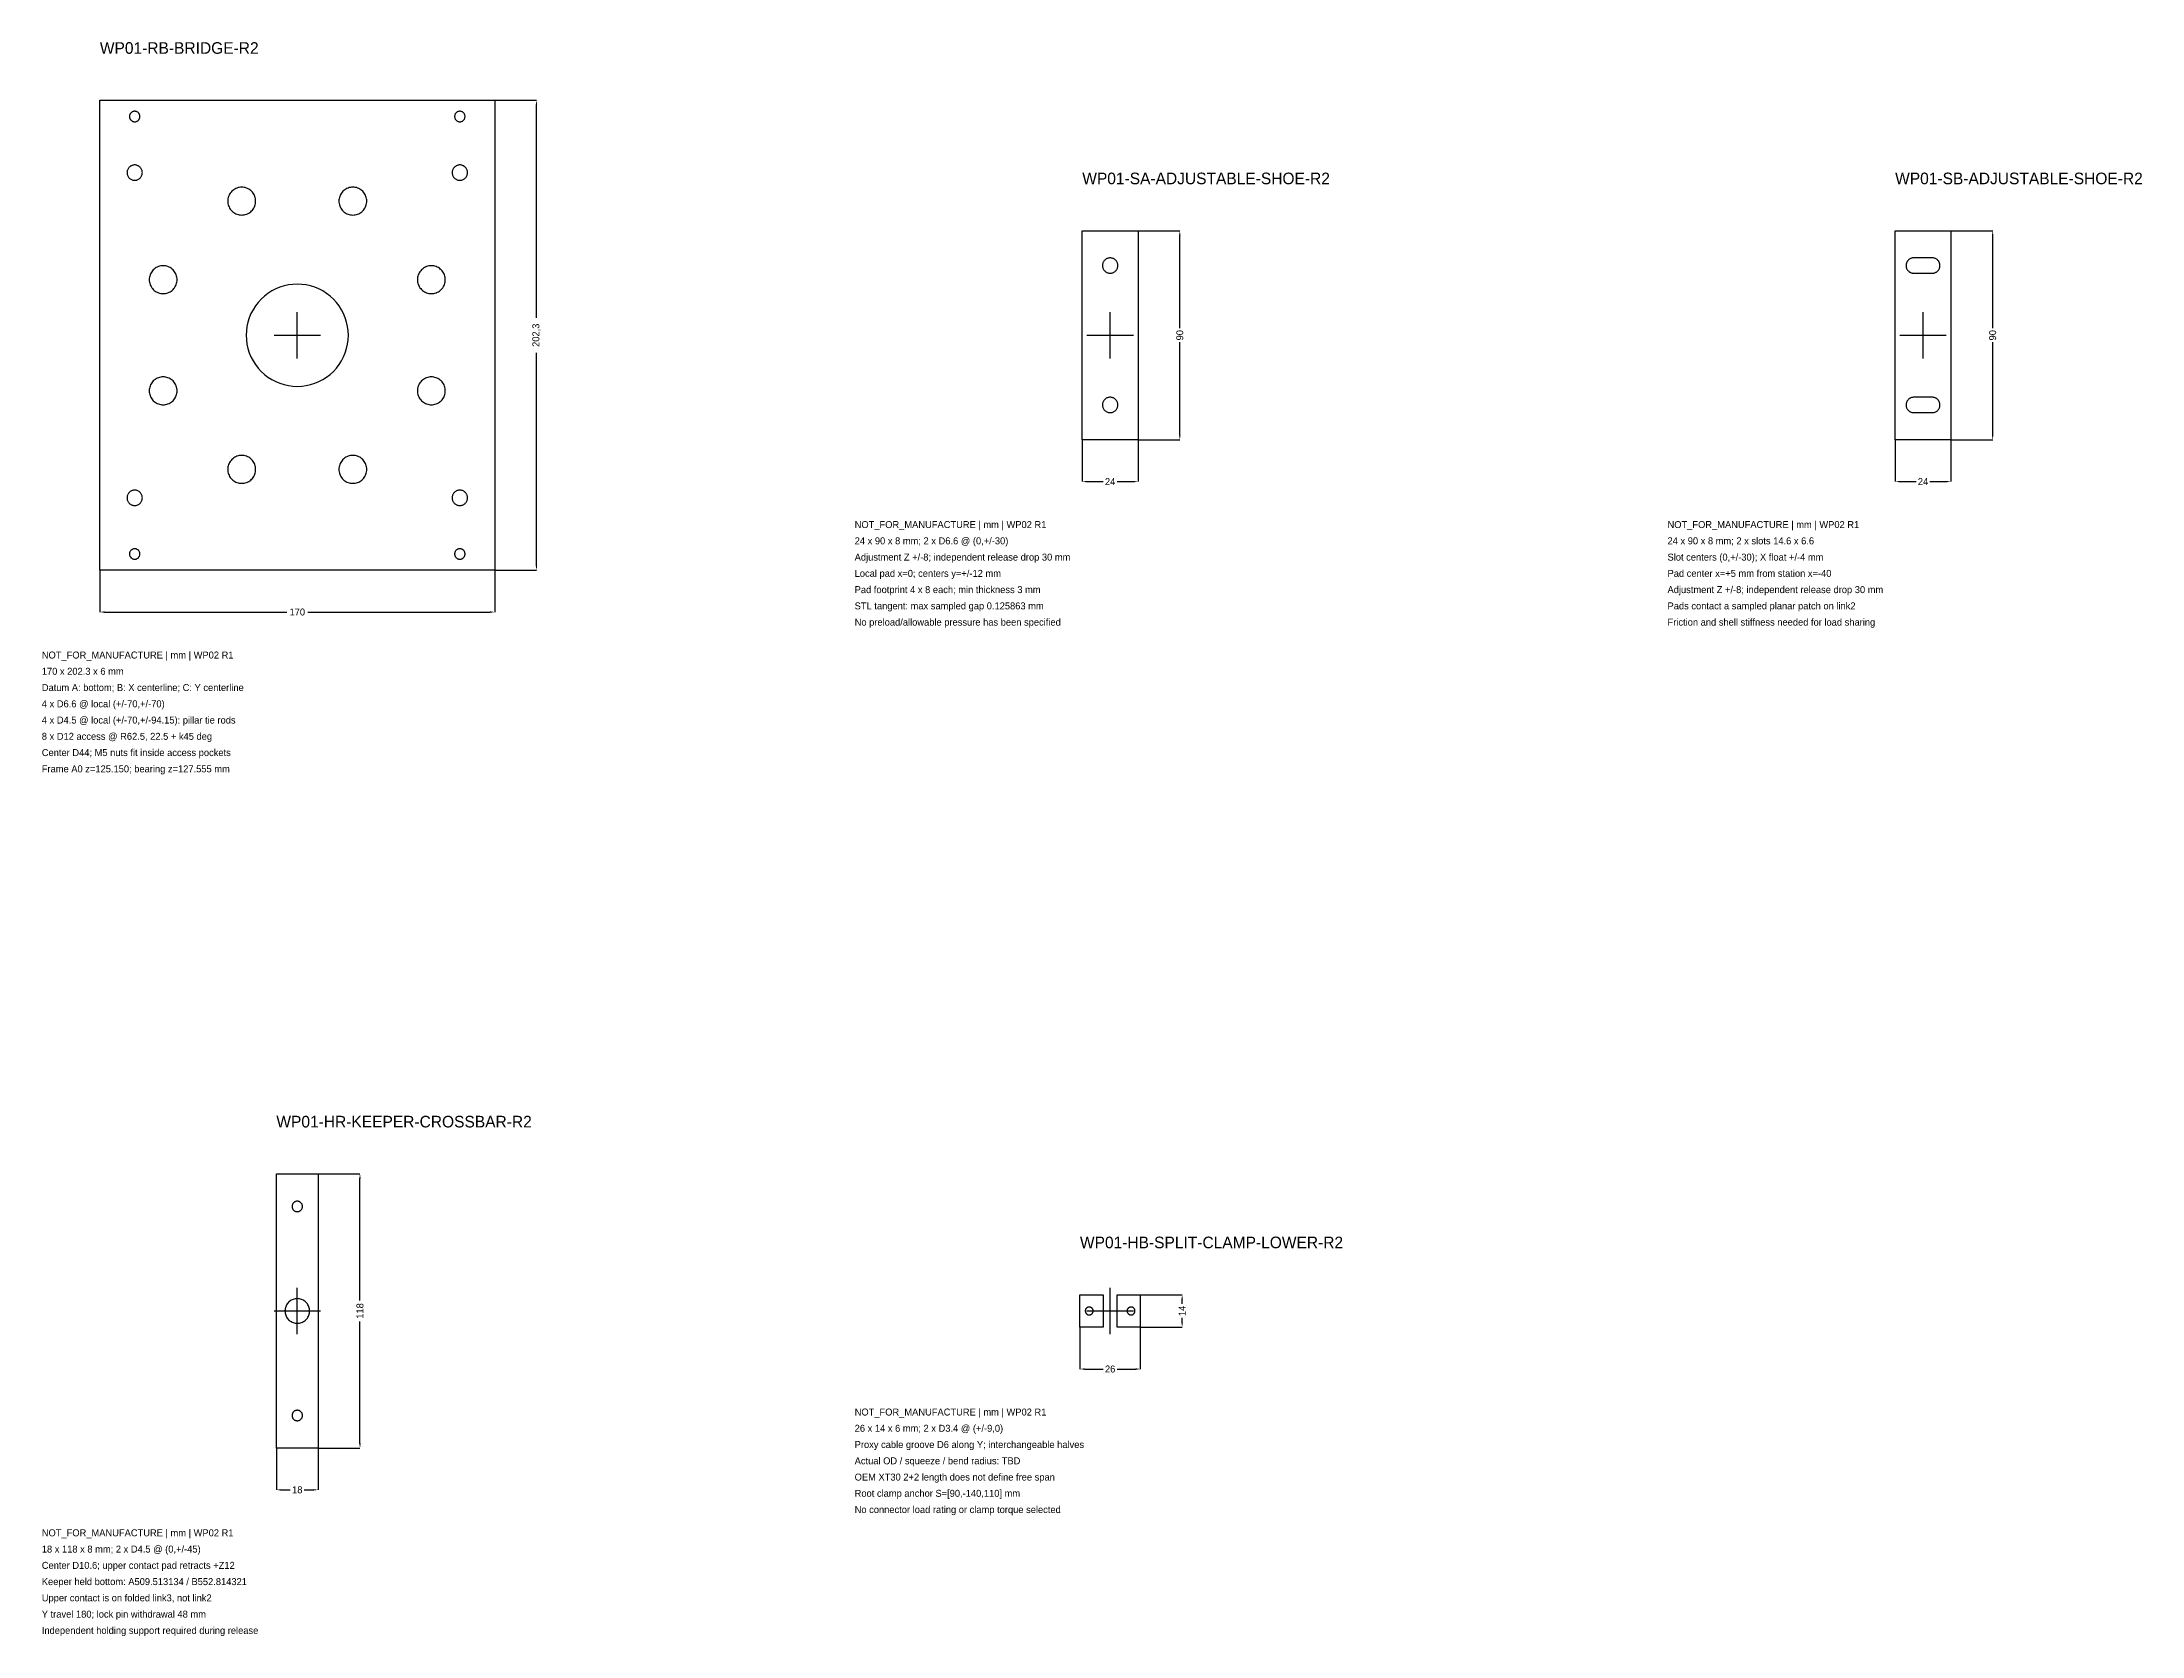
# Model space of a CAD drawing. Header units: millimetres. Extents: x -110 to 794, y -560 to 126.
import ezdxf

# ---------------------------------------------------------------- set-up
doc = ezdxf.new("R2010")
doc.units = ezdxf.units.MM
for name, color, linetype in [('REFERENCE_DATUMS', 4, 'Continuous'), ('REFERENCE_DIMENSIONS', 2, 'Continuous'), ('REFERENCE_GEOMETRY', 7, 'Continuous'), ('REFERENCE_NOTES', 3, 'Continuous')]:
    doc.layers.add(name, color=color, linetype=linetype)
doc.dimstyles.get("Standard").update_dxf_attribs({"dimtxt": 2.5, "dimasz": 2.5, "dimexe": 1.25, "dimexo": 0.625, "dimtad": 1, "dimcen": 2.5, "dimazin": 3, "dimtfac": 1, "dimtmove": 0, "dimatfit": 3})

msp = doc.modelspace()

# ---------------------------------------------------------------- texts
at = {"layer": 'REFERENCE_NOTES'}
for s, height, p in [('WP01-RB-BRIDGE-R2', 5, (-85, 121.15)), ('WP01-SA-ADJUSTABLE-SHOE-R2', 5, (338, 65)), ('WP01-SB-ADJUSTABLE-SHOE-R2', 5, (688, 65)), ('NOT_FOR_MANUFACTURE | mm | WP02 R1', 3, (240, -83)), ('NOT_FOR_MANUFACTURE | mm | WP02 R1', 3, (590, -83)), ('24 x 90 x 8 mm; 2 x D6.6 @ (0,+/-30)', 3, (240, -90)), ('24 x 90 x 8 mm; 2 x slots 14.6 x 6.6', 3, (590, -90)), ('Adjustment Z +/-8; independent release drop 30 mm', 3, (240, -97)), ('Slot centers (0,+/-30); X float +/-4 mm', 3, (590, -97)), ('Local pad x=0; centers y=+/-12 mm', 3, (240, -104)), ('Pad footprint 4 x 8 each; min thickness 3 mm', 3, (240, -111)), ('Adjustment Z +/-8; independent release drop 30 mm', 3, (590, -111)), ('Pad center x=+5 mm from station x=-40', 3, (590, -104)), ('STL tangent: max sampled gap 0.125863 mm', 3, (240, -118)), ('Pads contact a sampled planar patch on link2', 3, (590, -118)), ('No preload/allowable pressure has been specified', 3, (240, -125)), ('Friction and shell stiffness needed for load sharing', 3, (590, -125)), ('170 x 202.3 x 6 mm', 3, (-110, -146.15)), ('NOT_FOR_MANUFACTURE | mm | WP02 R1', 3, (-110, -139.15)), ('Datum A: bottom; B: X centerline; C: Y centerline', 3, (-110, -153.15)), ('4 x D6.6 @ local (+/-70,+/-70)', 3, (-110, -160.15)), ('4 x D4.5 @ local (+/-70,+/-94.15): pillar tie rods', 3, (-110, -167.15)), ('8 x D12 access @ R62.5, 22.5 + k45 deg', 3, (-110, -174.15)), ('Center D44; M5 nuts fit inside access pockets', 3, (-110, -181.15)), ('Frame A0 z=125.150; bearing z=127.555 mm', 3, (-110, -188.15)), ('WP01-HR-KEEPER-CROSSBAR-R2', 5, (-9, -341)), ('WP01-HB-SPLIT-CLAMP-LOWER-R2', 5, (337, -393)), ('26 x 14 x 6 mm; 2 x D3.4 @ (+/-9,0)', 3, (240, -472)), ('NOT_FOR_MANUFACTURE | mm | WP02 R1', 3, (240, -465)), ('Proxy cable groove D6 along Y; interchangeable halves', 3, (240, -479)), ('Actual OD / squeeze / bend radius: TBD', 3, (240, -486)), ('OEM XT30 2+2 length does not define free span', 3, (240, -493)), ('Root clamp anchor S=[90,-140,110] mm', 3, (240, -500)), ('No connector load rating or clamp torque selected', 3, (240, -507)), ('NOT_FOR_MANUFACTURE | mm | WP02 R1', 3, (-110, -517)), ('18 x 118 x 8 mm; 2 x D4.5 @ (0,+/-45)', 3, (-110, -524)), ('Center D10.6; upper contact pad retracts +Z12', 3, (-110, -531)), ('Upper contact is on folded link3, not link2', 3, (-110, -545)), ('Keeper held bottom: A509.513134 / B552.814321', 3, (-110, -538)), ('Y travel 180; lock pin withdrawal 48 mm', 3, (-110, -552)), ('Independent holding support required during release', 3, (-110, -559))]:
    msp.add_text(s, height=height, dxfattribs=at).set_placement(p)

# ---------------------------------------------------------------- blocks, each defined once
blk = doc.blocks.new('_CLOSEDFILLED')
at = {"color": 0, "linetype": 'BYBLOCK'}
blk.add_solid([(-1, 0.16), (0, 0), (-1, -0.16)], dxfattribs=at)
blk = doc.blocks.new('*D1')
for p, q in [((-85, -101.15), (-85, -119.15)), ((85, -101.15), (85, -119.15)), ((-83, -119.15), (-4.5, -119.15)), ((4.5, -119.15), (83, -119.15))]:
    blk.add_line(p, q)
at = {"layer": 'Defpoints'}
for p in [(-85, -101.15), (85, -101.15), (-85, -119.15)]:
    blk.add_point(p, dxfattribs=at)
at = {"layer": 'REFERENCE_DIMENSIONS', "xscale": 2, "yscale": 2, "rotation": 180}
blk.add_blockref('_CLOSEDFILLED', (-85, -119.15), dxfattribs=at)
at = {"layer": 'REFERENCE_DIMENSIONS', "xscale": 2, "yscale": 2}
blk.add_blockref('_CLOSEDFILLED', (85, -119.15), dxfattribs=at)
at = {"layer": 'REFERENCE_DIMENSIONS', "insert": (0, -119.15), "char_height": 3, "attachment_point": 5}
blk.add_mtext('170', dxfattribs=at)
blk = doc.blocks.new('*D2')
for p, q in [((85, 101.15), (103, 101.15)), ((103, 7.5), (103, 99.15)), ((103, -99.15), (103, -7.5)), ((85, -101.15), (103, -101.15))]:
    blk.add_line(p, q)
at = {"layer": 'Defpoints'}
for p in [(85, 101.15), (85, -101.15), (103, -101.15)]:
    blk.add_point(p, dxfattribs=at)
at = {"layer": 'REFERENCE_DIMENSIONS', "xscale": 2, "yscale": 2}
for p, rotation in [((103, 101.15), 90), ((103, -101.15), 270)]:
    blk.add_blockref('_CLOSEDFILLED', p, dxfattribs=dict(at, rotation=rotation))
at = {"layer": 'REFERENCE_DIMENSIONS', "insert": (103, 0), "char_height": 3, "attachment_point": 5, "rotation": 90}
blk.add_mtext('202,3', dxfattribs=at)
blk = doc.blocks.new('*D3')
for p, q in [((338, -45), (338, -63)), ((362, -45), (362, -63)), ((340, -63), (347, -63)), ((353, -63), (360, -63))]:
    blk.add_line(p, q)
at = {"layer": 'Defpoints'}
for p in [(338, -45), (362, -45), (338, -63)]:
    blk.add_point(p, dxfattribs=at)
at = {"layer": 'REFERENCE_DIMENSIONS', "xscale": 2, "yscale": 2, "rotation": 180}
blk.add_blockref('_CLOSEDFILLED', (338, -63), dxfattribs=at)
at = {"layer": 'REFERENCE_DIMENSIONS', "xscale": 2, "yscale": 2}
blk.add_blockref('_CLOSEDFILLED', (362, -63), dxfattribs=at)
at = {"layer": 'REFERENCE_DIMENSIONS', "insert": (350, -63), "char_height": 3, "attachment_point": 5}
blk.add_mtext('24', dxfattribs=at)
blk = doc.blocks.new('*D4')
for p, q in [((362, 45), (380, 45)), ((380, 3), (380, 43)), ((380, -43), (380, -3)), ((362, -45), (380, -45))]:
    blk.add_line(p, q)
at = {"layer": 'Defpoints'}
for p in [(362, 45), (362, -45), (380, -45)]:
    blk.add_point(p, dxfattribs=at)
at = {"layer": 'REFERENCE_DIMENSIONS', "xscale": 2, "yscale": 2}
for p, rotation in [((380, 45), 90), ((380, -45), 270)]:
    blk.add_blockref('_CLOSEDFILLED', p, dxfattribs=dict(at, rotation=rotation))
at = {"layer": 'REFERENCE_DIMENSIONS', "insert": (380, 0), "char_height": 3, "attachment_point": 5, "rotation": 90}
blk.add_mtext('90', dxfattribs=at)
blk = doc.blocks.new('*D5')
for p, q in [((688, -45), (688, -63)), ((712, -45), (712, -63)), ((690, -63), (697, -63)), ((703, -63), (710, -63))]:
    blk.add_line(p, q)
at = {"layer": 'Defpoints'}
for p in [(688, -45), (712, -45), (688, -63)]:
    blk.add_point(p, dxfattribs=at)
at = {"layer": 'REFERENCE_DIMENSIONS', "xscale": 2, "yscale": 2, "rotation": 180}
blk.add_blockref('_CLOSEDFILLED', (688, -63), dxfattribs=at)
at = {"layer": 'REFERENCE_DIMENSIONS', "xscale": 2, "yscale": 2}
blk.add_blockref('_CLOSEDFILLED', (712, -63), dxfattribs=at)
at = {"layer": 'REFERENCE_DIMENSIONS', "insert": (700, -63), "char_height": 3, "attachment_point": 5}
blk.add_mtext('24', dxfattribs=at)
blk = doc.blocks.new('*D6')
for p, q in [((712, 45), (730, 45)), ((730, 3), (730, 43)), ((730, -43), (730, -3)), ((712, -45), (730, -45))]:
    blk.add_line(p, q)
at = {"layer": 'Defpoints'}
for p in [(712, 45), (712, -45), (730, -45)]:
    blk.add_point(p, dxfattribs=at)
at = {"layer": 'REFERENCE_DIMENSIONS', "xscale": 2, "yscale": 2}
for p, rotation in [((730, 45), 90), ((730, -45), 270)]:
    blk.add_blockref('_CLOSEDFILLED', p, dxfattribs=dict(at, rotation=rotation))
at = {"layer": 'REFERENCE_DIMENSIONS', "insert": (730, 0), "char_height": 3, "attachment_point": 5, "rotation": 90}
blk.add_mtext('90', dxfattribs=at)
blk = doc.blocks.new('*D7')
for p, q in [((-9, -479), (-9, -497)), ((9, -479), (9, -497)), ((-7, -497), (-3, -497)), ((3, -497), (7, -497))]:
    blk.add_line(p, q)
at = {"layer": 'Defpoints'}
for p in [(-9, -479), (9, -479), (-9, -497)]:
    blk.add_point(p, dxfattribs=at)
at = {"layer": 'REFERENCE_DIMENSIONS', "xscale": 2, "yscale": 2, "rotation": 180}
blk.add_blockref('_CLOSEDFILLED', (-9, -497), dxfattribs=at)
at = {"layer": 'REFERENCE_DIMENSIONS', "xscale": 2, "yscale": 2}
blk.add_blockref('_CLOSEDFILLED', (9, -497), dxfattribs=at)
at = {"layer": 'REFERENCE_DIMENSIONS', "insert": (0, -497), "char_height": 3, "attachment_point": 5}
blk.add_mtext('18', dxfattribs=at)
blk = doc.blocks.new('*D8')
for p, q in [((9, -361), (27, -361)), ((27, -415.5), (27, -363)), ((27, -477), (27, -424.5)), ((9, -479), (27, -479))]:
    blk.add_line(p, q)
at = {"layer": 'Defpoints'}
for p in [(9, -361), (9, -479), (27, -479)]:
    blk.add_point(p, dxfattribs=at)
at = {"layer": 'REFERENCE_DIMENSIONS', "xscale": 2, "yscale": 2}
for p, rotation in [((27, -361), 90), ((27, -479), 270)]:
    blk.add_blockref('_CLOSEDFILLED', p, dxfattribs=dict(at, rotation=rotation))
at = {"layer": 'REFERENCE_DIMENSIONS', "insert": (27, -420), "char_height": 3, "attachment_point": 5, "rotation": 90}
blk.add_mtext('118', dxfattribs=at)
blk = doc.blocks.new('*D9')
for p, q in [((337, -427), (337, -445)), ((363, -427), (363, -445)), ((339, -445), (347, -445)), ((353, -445), (361, -445))]:
    blk.add_line(p, q)
at = {"layer": 'Defpoints'}
for p in [(337, -427), (363, -427), (337, -445)]:
    blk.add_point(p, dxfattribs=at)
at = {"layer": 'REFERENCE_DIMENSIONS', "xscale": 2, "yscale": 2, "rotation": 180}
blk.add_blockref('_CLOSEDFILLED', (337, -445), dxfattribs=at)
at = {"layer": 'REFERENCE_DIMENSIONS', "xscale": 2, "yscale": 2}
blk.add_blockref('_CLOSEDFILLED', (363, -445), dxfattribs=at)
at = {"layer": 'REFERENCE_DIMENSIONS', "insert": (350, -445), "char_height": 3, "attachment_point": 5}
blk.add_mtext('26', dxfattribs=at)
blk = doc.blocks.new('*D10')
for p, q in [((363, -413), (381, -413)), ((381, -417), (381, -415)), ((381, -425), (381, -423)), ((363, -427), (381, -427))]:
    blk.add_line(p, q)
at = {"layer": 'Defpoints'}
for p in [(363, -413), (363, -427), (381, -427)]:
    blk.add_point(p, dxfattribs=at)
at = {"layer": 'REFERENCE_DIMENSIONS', "xscale": 2, "yscale": 2}
for p, rotation in [((381, -413), 90), ((381, -427), 270)]:
    blk.add_blockref('_CLOSEDFILLED', p, dxfattribs=dict(at, rotation=rotation))
at = {"layer": 'REFERENCE_DIMENSIONS', "insert": (381, -420), "char_height": 3, "attachment_point": 5, "rotation": 90}
blk.add_mtext('14', dxfattribs=at)

# ---------------------------------------------------------------- dimensions: what is measured, and where the dimension line sits
at = {"layer": 'REFERENCE_DIMENSIONS'}
for base, p1, p2, picture, middle in [((103, -101.15), (85, -101.15), (85, 101.15), '*D2', (103, 0)), ((380, -45), (362, -45), (362, 45), '*D4', (380, 0)), ((730, -45), (712, -45), (712, 45), '*D6', (730, 0)), ((27, -479), (9, -479), (9, -361), '*D8', (27, -420)), ((381, -427), (363, -427), (363, -413), '*D10', (381, -420))]:
    dim = msp.add_linear_dim(base=base, p1=p1, p2=p2, angle=90, dimstyle='Standard', override={"dimtxt": 3, "dimasz": 2, "dimdec": 3}, dxfattribs=at)
    dim.commit()
    dim.dimension.update_dxf_attribs({"geometry": picture, "text_midpoint": middle})
for base, p1, p2, picture, middle in [((338, -63), (338, -45), (362, -45), '*D3', (350, -63)), ((688, -63), (688, -45), (712, -45), '*D5', (700, -63)), ((-85, -119.15), (-85, -101.15), (85, -101.15), '*D1', (0, -119.15)), ((337, -445), (337, -427), (363, -427), '*D9', (350, -445)), ((-9, -497), (-9, -479), (9, -479), '*D7', (0, -497))]:
    dim = msp.add_linear_dim(base=base, p1=p1, p2=p2, dimstyle='Standard', override={"dimtxt": 3, "dimasz": 2, "dimdec": 3}, dxfattribs=at)
    dim.commit()
    dim.dimension.update_dxf_attribs({"geometry": picture, "text_midpoint": middle})

# ---------------------------------------------------------------- linework, layer by layer
at = {"layer": 'REFERENCE_DATUMS'}
for p, q in [((0, -10), (0, 10)), ((350, -10), (350, 10)), ((700, -10), (700, 10)), ((-10, 0), (10, 0)), ((340, 0), (360, 0)), ((690, 0), (710, 0)), ((0, -430), (0, -410)), ((350, -430), (350, -410)), ((-10, -420), (10, -420)), ((340, -420), (360, -420))]:
    msp.add_line(p, q, dxfattribs=at)
at = {"layer": 'REFERENCE_GEOMETRY'}
for points in [[(-85, 101.15), (-84.7501, 101.15), (-84.5001, 101.15), (-84.2502, 101.15), (-84.0002, 101.15), (-83.7503, 101.15), (-83.5003, 101.15), (-83.2504, 101.15), (-83.0004, 101.15), (-82.7505, 101.15), (-82.5005, 101.15), (-82.2506, 101.15), (-82.0006, 101.15), (-81.7507, 101.15), (-81.5007, 101.15), (-81.2508, 101.15), (-81.0008, 101.15), (-80.7509, 101.15), (-80.5009, 101.15), (-80.251, 101.15), (-80.001, 101.15), (-79.7511, 101.15), (-79.5011, 101.15), (-79.2512, 101.15), (-79.0012, 101.15), (-78.7513, 101.15), (-78.5013, 101.15), (-78.2514, 101.15), (-78.0014, 101.15), (-77.7515, 101.15), (-77.5015, 101.15), (-77.2516, 101.15), (-77.0016, 101.15), (-76.7517, 101.15), (-76.5017, 101.15), (-76.2518, 101.15), (-76.0018, 101.15), (-75.7519, 101.15), (-75.5019, 101.15), (-75.252, 101.15), (-75.002, 101.15), (-74.7521, 101.15), (-74.5021, 101.15), (-74.2522, 101.15), (-74.0022, 101.15), (-73.7523, 101.15), (-73.5023, 101.15), (-73.2524, 101.15), (-73.0024, 101.15), (-72.7525, 101.15), (-72.5025, 101.15), (-72.2526, 101.15), (-72.0026, 101.15), (-71.7527, 101.15), (-71.5027, 101.15), (-71.2528, 101.15), (-71.0028, 101.15), (-70.7529, 101.15), (-70.5029, 101.15), (-70.253, 101.15), (-70.003, 101.15), (-69.7531, 101.15), (-69.5031, 101.15), (-69.2532, 101.15), (-69.0032, 101.15), (-68.7533, 101.15), (-68.5033, 101.15), (-68.2534, 101.15), (-68.0034, 101.15), (-67.7535, 101.15), (-67.5035, 101.15), (-67.2536, 101.15), (-67.0036, 101.15), (-66.7537, 101.15), (-66.5037, 101.15), (-66.2538, 101.15), (-66.0038, 101.15), (-65.7539, 101.15), (-65.5039, 101.15), (-65.254, 101.15), (-65.004, 101.15), (-64.7541, 101.15), (-64.5041, 101.15), (-64.2542, 101.15), (-64.0042, 101.15), (-63.7543, 101.15), (-63.5043, 101.15), (-63.2544, 101.15), (-63.0044, 101.15), (-62.7545, 101.15), (-62.5045, 101.15), (-62.2546, 101.15), (-62.0046, 101.15), (-61.7547, 101.15), (-61.5047, 101.15), (-61.2548, 101.15), (-61.0048, 101.15), (-60.7549, 101.15), (-60.5049, 101.15), (-60.255, 101.15), (-60.005, 101.15), (-59.7551, 101.15), (-59.5051, 101.15), (-59.2552, 101.15), (-59.0052, 101.15), (-58.7553, 101.15), (-58.5053, 101.15), (-58.2554, 101.15), (-58.0054, 101.15), (-57.7555, 101.15), (-57.5055, 101.15), (-57.2556, 101.15), (-57.0056, 101.15), (-56.7557, 101.15), (-56.5057, 101.15), (-56.2558, 101.15), (-56.0058, 101.15), (-55.7559, 101.15), (-55.5059, 101.15), (-55.256, 101.15), (-55.006, 101.15), (-54.7561, 101.15), (-54.5061, 101.15), (-54.2562, 101.15), (-54.0062, 101.15), (-53.7563, 101.15), (-53.5063, 101.15), (-53.2564, 101.15), (-53.0064, 101.15), (-52.7565, 101.15), (-52.5065, 101.15), (-52.2566, 101.15), (-52.0066, 101.15), (-51.7567, 101.15), (-51.5067, 101.15), (-51.2568, 101.15), (-51.0068, 101.15), (-50.7569, 101.15), (-50.5069, 101.15), (-50.257, 101.15), (-50.007, 101.15), (-49.7571, 101.15), (-49.5072, 101.15), (-49.2572, 101.15), (-49.0073, 101.15), (-48.7573, 101.15), (-48.5074, 101.15), (-48.2574, 101.15), (-48.0075, 101.15), (-47.7575, 101.15), (-47.5076, 101.15), (-47.2576, 101.15), (-47.0077, 101.15), (-46.7577, 101.15), (-46.5078, 101.15), (-46.2578, 101.15), (-46.0079, 101.15), (-45.7579, 101.15), (-45.508, 101.15), (-45.258, 101.15), (-45.0081, 101.15), (-44.7581, 101.15), (-44.5082, 101.15), (-44.2582, 101.15), (-44.0083, 101.15), (-43.7583, 101.15), (-43.5084, 101.15), (-43.2584, 101.15), (-43.0085, 101.15), (-42.7585, 101.15), (-42.5086, 101.15), (-42.2586, 101.15), (-42.0087, 101.15), (-41.7587, 101.15), (-41.5088, 101.15), (-41.2588, 101.15), (-41.0089, 101.15), (-40.7589, 101.15), (-40.509, 101.15), (-40.259, 101.15), (-40.0091, 101.15), (-39.7591, 101.15), (-39.5092, 101.15), (-39.2592, 101.15), (-39.0093, 101.15), (-38.7593, 101.15), (-38.5094, 101.15), (-38.2594, 101.15), (-38.0095, 101.15), (-37.7595, 101.15), (-37.5096, 101.15), (-37.2596, 101.15), (-37.0097, 101.15), (-36.7597, 101.15), (-36.5098, 101.15), (-36.2598, 101.15), (-36.0099, 101.15), (-35.7599, 101.15), (-35.51, 101.15), (-35.26, 101.15), (-35.0101, 101.15), (-34.7601, 101.15), (-34.5102, 101.15), (-34.2602, 101.15), (-34.0103, 101.15), (-33.7603, 101.15), (-33.5104, 101.15), (-33.2604, 101.15), (-33.0105, 101.15), (-32.7605, 101.15), (-32.5106, 101.15), (-32.2606, 101.15), (-32.0107, 101.15), (-31.7607, 101.15), (-31.5108, 101.15), (-31.2608, 101.15), (-31.0109, 101.15), (-30.7609, 101.15), (-30.511, 101.15), (-30.261, 101.15), (-30.0111, 101.15), (-29.7611, 101.15), (-29.5112, 101.15), (-29.2612, 101.15), (-29.0113, 101.15), (-28.7613, 101.15), (-28.5114, 101.15), (-28.2614, 101.15), (-28.0115, 101.15), (-27.7615, 101.15), (-27.5116, 101.15), (-27.2616, 101.15), (-27.0117, 101.15), (-26.7617, 101.15), (-26.5118, 101.15), (-26.2618, 101.15), (-26.0119, 101.15), (-25.7619, 101.15), (-25.512, 101.15), (-25.262, 101.15), (-25.0121, 101.15), (-24.7621, 101.15), (-24.5122, 101.15), (-24.2622, 101.15), (-24.0123, 101.15), (-23.7623, 101.15), (-23.5124, 101.15), (-23.2624, 101.15), (-23.0125, 101.15), (-22.7625, 101.15), (-22.5126, 101.15), (-22.2626, 101.15), (-22.0127, 101.15), (-21.7627, 101.15), (-21.5128, 101.15), (-21.2628, 101.15), (-21.0129, 101.15), (-20.7629, 101.15), (-20.513, 101.15), (-20.263, 101.15), (-20.0131, 101.15), (-19.7631, 101.15), (-19.5132, 101.15), (-19.2632, 101.15), (-19.0133, 101.15), (-18.7633, 101.15), (-18.5134, 101.15), (-18.2634, 101.15), (-18.0135, 101.15), (-17.7635, 101.15), (-17.5136, 101.15), (-17.2636, 101.15), (-17.0137, 101.15), (-16.7637, 101.15), (-16.5138, 101.15), (-16.2638, 101.15), (-16.0139, 101.15), (-15.7639, 101.15), (-15.514, 101.15), (-15.264, 101.15), (-15.0141, 101.15), (-14.7641, 101.15), (-14.5142, 101.15), (-14.2642, 101.15), (-14.0143, 101.15), (-13.7644, 101.15), (-13.5144, 101.15), (-13.2645, 101.15), (-13.0145, 101.15), (-12.7646, 101.15), (-12.5146, 101.15), (-12.2647, 101.15), (-12.0147, 101.15), (-11.7648, 101.15), (-11.5148, 101.15), (-11.2649, 101.15), (-11.0149, 101.15), (-10.765, 101.15), (-10.515, 101.15), (-10.2651, 101.15), (-10.0151, 101.15), (-9.7652, 101.15), (-9.5152, 101.15), (-9.2653, 101.15), (-9.0153, 101.15), (-8.7654, 101.15), (-8.5154, 101.15), (-8.2655, 101.15), (-8.0155, 101.15), (-7.7656, 101.15), (-7.5156, 101.15), (-7.2657, 101.15), (-7.0157, 101.15), (-6.7658, 101.15), (-6.5158, 101.15), (-6.2659, 101.15), (-6.0159, 101.15), (-5.766, 101.15), (-5.516, 101.15), (-5.2661, 101.15), (-5.0161, 101.15), (-4.7662, 101.15), (-4.5162, 101.15), (-4.2663, 101.15), (-4.0163, 101.15), (-3.7664, 101.15), (-3.5164, 101.15), (-3.2665, 101.15), (-3.0165, 101.15), (-2.7666, 101.15), (-2.5166, 101.15), (-2.2667, 101.15), (-2.0167, 101.15), (-1.7668, 101.15), (-1.5168, 101.15), (-1.2669, 101.15), (-1.0169, 101.15), (-0.767, 101.15), (-0.517, 101.15), (-0.2671, 101.15), (-0.0171, 101.15), (0.2328, 101.15), (0.4828, 101.15), (0.7327, 101.15), (0.9827, 101.15), (1.2326, 101.15), (1.4826, 101.15), (1.7325, 101.15), (1.9825, 101.15), (2.2324, 101.15), (2.4824, 101.15), (2.7323, 101.15), (2.9823, 101.15), (3.2322, 101.15), (3.4822, 101.15), (3.7321, 101.15), (3.9821, 101.15), (4.232, 101.15), (4.482, 101.15), (4.7319, 101.15), (4.9819, 101.15), (5.2318, 101.15), (5.4818, 101.15), (5.7317, 101.15), (5.9817, 101.15), (6.2316, 101.15), (6.4816, 101.15), (6.7315, 101.15), (6.9815, 101.15), (7.2314, 101.15), (7.4814, 101.15), (7.7313, 101.15), (7.9813, 101.15), (8.2312, 101.15), (8.4812, 101.15), (8.7311, 101.15), (8.9811, 101.15), (9.231, 101.15), (9.481, 101.15), (9.7309, 101.15), (9.9809, 101.15), (10.2308, 101.15), (10.4808, 101.15), (10.7307, 101.15), (10.9807, 101.15), (11.2306, 101.15), (11.4806, 101.15), (11.7305, 101.15), (11.9805, 101.15), (12.2304, 101.15), (12.4804, 101.15), (12.7303, 101.15), (12.9803, 101.15), (13.2302, 101.15), (13.4802, 101.15), (13.7301, 101.15), (13.9801, 101.15), (14.23, 101.15), (14.48, 101.15), (14.7299, 101.15), (14.9799, 101.15), (15.2298, 101.15), (15.4798, 101.15), (15.7297, 101.15), (15.9797, 101.15), (16.2296, 101.15), (16.4796, 101.15), (16.7295, 101.15), (16.9795, 101.15), (17.2294, 101.15), (17.4794, 101.15), (17.7293, 101.15), (17.9793, 101.15), (18.2292, 101.15), (18.4792, 101.15), (18.7291, 101.15), (18.9791, 101.15), (19.229, 101.15), (19.479, 101.15), (19.7289, 101.15), (19.9789, 101.15), (20.2288, 101.15), (20.4788, 101.15), (20.7287, 101.15), (20.9787, 101.15), (21.2286, 101.15), (21.4785, 101.15), (21.7285, 101.15), (21.9784, 101.15), (22.2284, 101.15), (22.4783, 101.15), (22.7283, 101.15), (22.9782, 101.15), (23.2282, 101.15), (23.4781, 101.15), (23.7281, 101.15), (23.978, 101.15), (24.228, 101.15), (24.4779, 101.15), (24.7279, 101.15), (24.9778, 101.15), (25.2278, 101.15), (25.4777, 101.15), (25.7277, 101.15), (25.9776, 101.15), (26.2276, 101.15), (26.4775, 101.15), (26.7275, 101.15), (26.9774, 101.15), (27.2274, 101.15), (27.4773, 101.15), (27.7273, 101.15), (27.9772, 101.15), (28.2272, 101.15), (28.4771, 101.15), (28.7271, 101.15), (28.977, 101.15), (29.227, 101.15), (29.4769, 101.15), (29.7269, 101.15), (29.9768, 101.15), (30.2268, 101.15), (30.4767, 101.15), (30.7267, 101.15), (30.9766, 101.15), (31.2266, 101.15), (31.4765, 101.15), (31.7265, 101.15), (31.9764, 101.15), (32.2264, 101.15), (32.4763, 101.15), (32.7263, 101.15), (32.9762, 101.15), (33.2262, 101.15), (33.4761, 101.15), (33.7261, 101.15), (33.976, 101.15), (34.226, 101.15), (34.4759, 101.15), (34.7259, 101.15), (34.9758, 101.15), (35.2258, 101.15), (35.4757, 101.15), (35.7257, 101.15), (35.9756, 101.15), (36.2256, 101.15), (36.4755, 101.15), (36.7255, 101.15), (36.9754, 101.15), (37.2254, 101.15), (37.4753, 101.15), (37.7253, 101.15), (37.9752, 101.15), (38.2252, 101.15), (38.4751, 101.15), (38.7251, 101.15), (38.975, 101.15), (39.225, 101.15), (39.4749, 101.15), (39.7249, 101.15), (39.9748, 101.15), (40.2248, 101.15), (40.4747, 101.15), (40.7247, 101.15), (40.9746, 101.15), (41.2246, 101.15), (41.4745, 101.15), (41.7245, 101.15), (41.9744, 101.15), (42.2244, 101.15), (42.4743, 101.15), (42.7243, 101.15), (42.9742, 101.15), (43.2242, 101.15), (43.4741, 101.15), (43.7241, 101.15), (43.974, 101.15), (44.224, 101.15), (44.4739, 101.15), (44.7239, 101.15), (44.9738, 101.15), (45.2238, 101.15), (45.4737, 101.15), (45.7237, 101.15), (45.9736, 101.15), (46.2236, 101.15), (46.4735, 101.15), (46.7235, 101.15), (46.9734, 101.15), (47.2234, 101.15), (47.4733, 101.15), (47.7233, 101.15), (47.9732, 101.15), (48.2232, 101.15), (48.4731, 101.15), (48.7231, 101.15), (48.973, 101.15), (49.223, 101.15), (49.4729, 101.15), (49.7229, 101.15), (49.9728, 101.15), (50.2228, 101.15), (50.4727, 101.15), (50.7227, 101.15), (50.9726, 101.15), (51.2226, 101.15), (51.4725, 101.15), (51.7225, 101.15), (51.9724, 101.15), (52.2224, 101.15), (52.4723, 101.15), (52.7223, 101.15), (52.9722, 101.15), (53.2222, 101.15), (53.4721, 101.15), (53.7221, 101.15), (53.972, 101.15), (54.222, 101.15), (54.4719, 101.15), (54.7219, 101.15), (54.9718, 101.15), (55.2218, 101.15), (55.4717, 101.15), (55.7217, 101.15), (55.9716, 101.15), (56.2216, 101.15), (56.4715, 101.15), (56.7215, 101.15), (56.9714, 101.15), (57.2213, 101.15), (57.4713, 101.15), (57.7212, 101.15), (57.9712, 101.15), (58.2211, 101.15), (58.4711, 101.15), (58.721, 101.15), (58.971, 101.15), (59.2209, 101.15), (59.4709, 101.15), (59.7208, 101.15), (59.9708, 101.15), (60.2207, 101.15), (60.4707, 101.15), (60.7206, 101.15), (60.9706, 101.15), (61.2205, 101.15), (61.4705, 101.15), (61.7204, 101.15), (61.9704, 101.15), (62.2203, 101.15), (62.4703, 101.15), (62.7202, 101.15), (62.9702, 101.15), (63.2201, 101.15), (63.4701, 101.15), (63.72, 101.15), (63.97, 101.15), (64.2199, 101.15), (64.4699, 101.15), (64.7198, 101.15), (64.9698, 101.15), (65.2197, 101.15), (65.4697, 101.15), (65.7196, 101.15), (65.9696, 101.15), (66.2195, 101.15), (66.4695, 101.15), (66.7194, 101.15), (66.9694, 101.15), (67.2193, 101.15), (67.4693, 101.15), (67.7192, 101.15), (67.9692, 101.15), (68.2191, 101.15), (68.4691, 101.15), (68.719, 101.15), (68.969, 101.15), (69.2189, 101.15), (69.4689, 101.15), (69.7188, 101.15), (69.9688, 101.15), (70.2187, 101.15), (70.4687, 101.15), (70.7186, 101.15), (70.9686, 101.15), (71.2185, 101.15), (71.4685, 101.15), (71.7184, 101.15), (71.9684, 101.15), (72.2183, 101.15), (72.4683, 101.15), (72.7182, 101.15), (72.9682, 101.15), (73.2181, 101.15), (73.4681, 101.15), (73.718, 101.15), (73.968, 101.15), (74.2179, 101.15), (74.4679, 101.15), (74.7178, 101.15), (74.9678, 101.15), (75.2177, 101.15), (75.4677, 101.15), (75.7176, 101.15), (75.9676, 101.15), (76.2175, 101.15), (76.4675, 101.15), (76.7174, 101.15), (76.9674, 101.15), (77.2173, 101.15), (77.4673, 101.15), (77.7172, 101.15), (77.9672, 101.15), (78.2171, 101.15), (78.4671, 101.15), (78.717, 101.15), (78.967, 101.15), (79.2169, 101.15), (79.4669, 101.15), (79.7168, 101.15), (79.9668, 101.15), (80.2167, 101.15), (80.4667, 101.15), (80.7166, 101.15), (80.9666, 101.15), (81.2165, 101.15), (81.4665, 101.15), (81.7164, 101.15), (81.9664, 101.15), (82.2163, 101.15), (82.4663, 101.15), (82.7162, 101.15), (82.9662, 101.15), (83.2161, 101.15), (83.4661, 101.15), (83.716, 101.15), (83.966, 101.15), (84.2159, 101.15), (84.4659, 101.15), (84.7158, 101.15), (84.9658, 101.15), (85, 100.9343), (85, 100.6843), (85, 100.4344), (85, 100.1844), (85, 99.9345), (85, 99.6845), (85, 99.4346), (85, 99.1846), (85, 98.9347), (85, 98.6847), (85, 98.4348), (85, 98.1848), (85, 97.9349), (85, 97.6849), (85, 97.435), (85, 97.185), (85, 96.9351), (85, 96.6851), (85, 96.4352), (85, 96.1852), (85, 95.9353), (85, 95.6853), (85, 95.4354), (85, 95.1854), (85, 94.9355), (85, 94.6855), (85, 94.4356), (85, 94.1856), (85, 93.9357), (85, 93.6858), (85, 93.4358), (85, 93.1859), (85, 92.9359), (85, 92.686), (85, 92.436), (85, 92.1861), (85, 91.9361), (85, 91.6862), (85, 91.4362), (85, 91.1863), (85, 90.9363), (85, 90.6864), (85, 90.4364), (85, 90.1865), (85, 89.9365), (85, 89.6866), (85, 89.4366), (85, 89.1867), (85, 88.9367), (85, 88.6868), (85, 88.4368), (85, 88.1869), (85, 87.9369), (85, 87.687), (85, 87.437), (85, 87.1871), (85, 86.9371), (85, 86.6872), (85, 86.4372), (85, 86.1873), (85, 85.9373), (85, 85.6874), (85, 85.4374), (85, 85.1875), (85, 84.9375), (85, 84.6876), (85, 84.4376), (85, 84.1877), (85, 83.9377), (85, 83.6878), (85, 83.4378), (85, 83.1879), (85, 82.9379), (85, 82.688), (85, 82.438), (85, 82.1881), (85, 81.9381), (85, 81.6882), (85, 81.4382), (85, 81.1883), (85, 80.9383), (85, 80.6884), (85, 80.4384), (85, 80.1885), (85, 79.9385), (85, 79.6886), (85, 79.4386), (85, 79.1887), (85, 78.9387), (85, 78.6888), (85, 78.4388), (85, 78.1889), (85, 77.9389), (85, 77.689), (85, 77.439), (85, 77.1891), (85, 76.9391), (85, 76.6892), (85, 76.4392), (85, 76.1893), (85, 75.9393), (85, 75.6894), (85, 75.4394), (85, 75.1895), (85, 74.9395), (85, 74.6896), (85, 74.4396), (85, 74.1897), (85, 73.9397), (85, 73.6898), (85, 73.4398), (85, 73.1899), (85, 72.9399), (85, 72.69), (85, 72.44), (85, 72.1901), (85, 71.9401), (85, 71.6902), (85, 71.4402), (85, 71.1903), (85, 70.9403), (85, 70.6904), (85, 70.4404), (85, 70.1905), (85, 69.9405), (85, 69.6906), (85, 69.4406), (85, 69.1907), (85, 68.9407), (85, 68.6908), (85, 68.4408), (85, 68.1909), (85, 67.9409), (85, 67.691), (85, 67.441), (85, 67.1911), (85, 66.9411), (85, 66.6912), (85, 66.4412), (85, 66.1913), (85, 65.9413), (85, 65.6914), (85, 65.4414), (85, 65.1915), (85, 64.9415), (85, 64.6916), (85, 64.4416), (85, 64.1917), (85, 63.9417), (85, 63.6918), (85, 63.4418), (85, 63.1919), (85, 62.9419), (85, 62.692), (85, 62.442), (85, 62.1921), (85, 61.9421), (85, 61.6922), (85, 61.4422), (85, 61.1923), (85, 60.9423), (85, 60.6924), (85, 60.4424), (85, 60.1925), (85, 59.9425), (85, 59.6926), (85, 59.4426), (85, 59.1927), (85, 58.9427), (85, 58.6928), (85, 58.4428), (85, 58.1929), (85, 57.943), (85, 57.693), (85, 57.4431), (85, 57.1931), (85, 56.9432), (85, 56.6932), (85, 56.4433), (85, 56.1933), (85, 55.9434), (85, 55.6934), (85, 55.4435), (85, 55.1935), (85, 54.9436), (85, 54.6936), (85, 54.4437), (85, 54.1937), (85, 53.9438), (85, 53.6938), (85, 53.4439), (85, 53.1939), (85, 52.944), (85, 52.694), (85, 52.4441), (85, 52.1941), (85, 51.9442), (85, 51.6942), (85, 51.4443), (85, 51.1943), (85, 50.9444), (85, 50.6944), (85, 50.4445), (85, 50.1945), (85, 49.9446), (85, 49.6946), (85, 49.4447), (85, 49.1947), (85, 48.9448), (85, 48.6948), (85, 48.4449), (85, 48.1949), (85, 47.945), (85, 47.695), (85, 47.4451), (85, 47.1951), (85, 46.9452), (85, 46.6952), (85, 46.4453), (85, 46.1953), (85, 45.9454), (85, 45.6954), (85, 45.4455), (85, 45.1955), (85, 44.9456), (85, 44.6956), (85, 44.4457), (85, 44.1957), (85, 43.9458), (85, 43.6958), (85, 43.4459), (85, 43.1959), (85, 42.946), (85, 42.696), (85, 42.4461), (85, 42.1961), (85, 41.9462), (85, 41.6962), (85, 41.4463), (85, 41.1963), (85, 40.9464), (85, 40.6964), (85, 40.4465), (85, 40.1965), (85, 39.9466), (85, 39.6966), (85, 39.4467), (85, 39.1967), (85, 38.9468), (85, 38.6968), (85, 38.4469), (85, 38.1969), (85, 37.947), (85, 37.697), (85, 37.4471), (85, 37.1971), (85, 36.9472), (85, 36.6972), (85, 36.4473), (85, 36.1973), (85, 35.9474), (85, 35.6974), (85, 35.4475), (85, 35.1975), (85, 34.9476), (85, 34.6976), (85, 34.4477), (85, 34.1977), (85, 33.9478), (85, 33.6978), (85, 33.4479), (85, 33.1979), (85, 32.948), (85, 32.698), (85, 32.4481), (85, 32.1981), (85, 31.9482), (85, 31.6982), (85, 31.4483), (85, 31.1983), (85, 30.9484), (85, 30.6984), (85, 30.4485), (85, 30.1985), (85, 29.9486), (85, 29.6986), (85, 29.4487), (85, 29.1987), (85, 28.9488), (85, 28.6988), (85, 28.4489), (85, 28.1989), (85, 27.949), (85, 27.699), (85, 27.4491), (85, 27.1991), (85, 26.9492), (85, 26.6992), (85, 26.4493), (85, 26.1993), (85, 25.9494), (85, 25.6994), (85, 25.4495), (85, 25.1995), (85, 24.9496), (85, 24.6996), (85, 24.4497), (85, 24.1997), (85, 23.9498), (85, 23.6998), (85, 23.4499), (85, 23.1999), (85, 22.95), (85, 22.7001), (85, 22.4501), (85, 22.2002), (85, 21.9502), (85, 21.7003), (85, 21.4503), (85, 21.2004), (85, 20.9504), (85, 20.7005), (85, 20.4505), (85, 20.2006), (85, 19.9506), (85, 19.7007), (85, 19.4507), (85, 19.2008), (85, 18.9508), (85, 18.7009), (85, 18.4509), (85, 18.201), (85, 17.951), (85, 17.7011), (85, 17.4511), (85, 17.2012), (85, 16.9512), (85, 16.7013), (85, 16.4513), (85, 16.2014), (85, 15.9514), (85, 15.7015), (85, 15.4515), (85, 15.2016), (85, 14.9516), (85, 14.7017), (85, 14.4517), (85, 14.2018), (85, 13.9518), (85, 13.7019), (85, 13.4519), (85, 13.202), (85, 12.952), (85, 12.7021), (85, 12.4521), (85, 12.2022), (85, 11.9522), (85, 11.7023), (85, 11.4523), (85, 11.2024), (85, 10.9524), (85, 10.7025), (85, 10.4525), (85, 10.2026), (85, 9.9526), (85, 9.7027), (85, 9.4527), (85, 9.2028), (85, 8.9528), (85, 8.7029), (85, 8.4529), (85, 8.203), (85, 7.953), (85, 7.7031), (85, 7.4531), (85, 7.2032), (85, 6.9532), (85, 6.7033), (85, 6.4533), (85, 6.2034), (85, 5.9534), (85, 5.7035), (85, 5.4535), (85, 5.2036), (85, 4.9536), (85, 4.7037), (85, 4.4537), (85, 4.2038), (85, 3.9538), (85, 3.7039), (85, 3.4539), (85, 3.204), (85, 2.954), (85, 2.7041), (85, 2.4541), (85, 2.2042), (85, 1.9542), (85, 1.7043), (85, 1.4543), (85, 1.2044), (85, 0.9544), (85, 0.7045), (85, 0.4545), (85, 0.2046), (85, -0.0454), (85, -0.2953), (85, -0.5453), (85, -0.7952), (85, -1.0452), (85, -1.2951), (85, -1.5451), (85, -1.795), (85, -2.045), (85, -2.2949), (85, -2.5449), (85, -2.7948), (85, -3.0448), (85, -3.2947), (85, -3.5447), (85, -3.7946), (85, -4.0446), (85, -4.2945), (85, -4.5445), (85, -4.7944), (85, -5.0444), (85, -5.2943), (85, -5.5443), (85, -5.7942), (85, -6.0442), (85, -6.2941), (85, -6.5441), (85, -6.794), (85, -7.044), (85, -7.2939), (85, -7.5439), (85, -7.7938), (85, -8.0438), (85, -8.2937), (85, -8.5437), (85, -8.7936), (85, -9.0436), (85, -9.2935), (85, -9.5435), (85, -9.7934), (85, -10.0434), (85, -10.2933), (85, -10.5433), (85, -10.7932), (85, -11.0432), (85, -11.2931), (85, -11.5431), (85, -11.793), (85, -12.043), (85, -12.2929), (85, -12.5428), (85, -12.7928), (85, -13.0427), (85, -13.2927), (85, -13.5426), (85, -13.7926), (85, -14.0425), (85, -14.2925), (85, -14.5424), (85, -14.7924), (85, -15.0423), (85, -15.2923), (85, -15.5422), (85, -15.7922), (85, -16.0421), (85, -16.2921), (85, -16.542), (85, -16.792), (85, -17.0419), (85, -17.2919), (85, -17.5418), (85, -17.7918), (85, -18.0417), (85, -18.2917), (85, -18.5416), (85, -18.7916), (85, -19.0415), (85, -19.2915), (85, -19.5414), (85, -19.7914), (85, -20.0413), (85, -20.2913), (85, -20.5412), (85, -20.7912), (85, -21.0411), (85, -21.2911), (85, -21.541), (85, -21.791), (85, -22.0409), (85, -22.2909), (85, -22.5408), (85, -22.7908), (85, -23.0407), (85, -23.2907), (85, -23.5406), (85, -23.7906), (85, -24.0405), (85, -24.2905), (85, -24.5404), (85, -24.7904), (85, -25.0403), (85, -25.2903), (85, -25.5402), (85, -25.7902), (85, -26.0401), (85, -26.2901), (85, -26.54), (85, -26.79), (85, -27.0399), (85, -27.2899), (85, -27.5398), (85, -27.7898), (85, -28.0397), (85, -28.2897), (85, -28.5396), (85, -28.7896), (85, -29.0395), (85, -29.2895), (85, -29.5394), (85, -29.7894), (85, -30.0393), (85, -30.2893), (85, -30.5392), (85, -30.7892), (85, -31.0391), (85, -31.2891), (85, -31.539), (85, -31.789), (85, -32.0389), (85, -32.2889), (85, -32.5388), (85, -32.7888), (85, -33.0387), (85, -33.2887), (85, -33.5386), (85, -33.7886), (85, -34.0385), (85, -34.2885), (85, -34.5384), (85, -34.7884), (85, -35.0383), (85, -35.2883), (85, -35.5382), (85, -35.7882), (85, -36.0381), (85, -36.2881), (85, -36.538), (85, -36.788), (85, -37.0379), (85, -37.2879), (85, -37.5378), (85, -37.7878), (85, -38.0377), (85, -38.2877), (85, -38.5376), (85, -38.7876), (85, -39.0375), (85, -39.2875), (85, -39.5374), (85, -39.7874), (85, -40.0373), (85, -40.2873), (85, -40.5372), (85, -40.7872), (85, -41.0371), (85, -41.2871), (85, -41.537), (85, -41.787), (85, -42.0369), (85, -42.2869), (85, -42.5368), (85, -42.7868), (85, -43.0367), (85, -43.2867), (85, -43.5366), (85, -43.7866), (85, -44.0365), (85, -44.2865), (85, -44.5364), (85, -44.7864), (85, -45.0363), (85, -45.2863), (85, -45.5362), (85, -45.7862), (85, -46.0361), (85, -46.2861), (85, -46.536), (85, -46.786), (85, -47.0359), (85, -47.2859), (85, -47.5358), (85, -47.7858), (85, -48.0357), (85, -48.2856), (85, -48.5356), (85, -48.7855), (85, -49.0355), (85, -49.2854), (85, -49.5354), (85, -49.7853), (85, -50.0353), (85, -50.2852), (85, -50.5352), (85, -50.7851), (85, -51.0351), (85, -51.285), (85, -51.535), (85, -51.7849), (85, -52.0349), (85, -52.2848), (85, -52.5348), (85, -52.7847), (85, -53.0347), (85, -53.2846), (85, -53.5346), (85, -53.7845), (85, -54.0345), (85, -54.2844), (85, -54.5344), (85, -54.7843), (85, -55.0343), (85, -55.2842), (85, -55.5342), (85, -55.7841), (85, -56.0341), (85, -56.284), (85, -56.534), (85, -56.7839), (85, -57.0339), (85, -57.2838), (85, -57.5338), (85, -57.7837), (85, -58.0337), (85, -58.2836), (85, -58.5336), (85, -58.7835), (85, -59.0335), (85, -59.2834), (85, -59.5334), (85, -59.7833), (85, -60.0333), (85, -60.2832), (85, -60.5332), (85, -60.7831), (85, -61.0331), (85, -61.283), (85, -61.533), (85, -61.7829), (85, -62.0329), (85, -62.2828), (85, -62.5328), (85, -62.7827), (85, -63.0327), (85, -63.2826), (85, -63.5326), (85, -63.7825), (85, -64.0325), (85, -64.2824), (85, -64.5324), (85, -64.7823), (85, -65.0323), (85, -65.2822), (85, -65.5322), (85, -65.7821), (85, -66.0321), (85, -66.282), (85, -66.532), (85, -66.7819), (85, -67.0319), (85, -67.2818), (85, -67.5318), (85, -67.7817), (85, -68.0317), (85, -68.2816), (85, -68.5316), (85, -68.7815), (85, -69.0315), (85, -69.2814), (85, -69.5314), (85, -69.7813), (85, -70.0313), (85, -70.2812), (85, -70.5312), (85, -70.7811), (85, -71.0311), (85, -71.281), (85, -71.531), (85, -71.7809), (85, -72.0309), (85, -72.2808), (85, -72.5308), (85, -72.7807), (85, -73.0307), (85, -73.2806), (85, -73.5306), (85, -73.7805), (85, -74.0305), (85, -74.2804), (85, -74.5304), (85, -74.7803), (85, -75.0303), (85, -75.2802), (85, -75.5302), (85, -75.7801), (85, -76.0301), (85, -76.28), (85, -76.53), (85, -76.7799), (85, -77.0299), (85, -77.2798), (85, -77.5298), (85, -77.7797), (85, -78.0297), (85, -78.2796), (85, -78.5296), (85, -78.7795), (85, -79.0295), (85, -79.2794), (85, -79.5294), (85, -79.7793), (85, -80.0293), (85, -80.2792), (85, -80.5292), (85, -80.7791), (85, -81.0291), (85, -81.279), (85, -81.529), (85, -81.7789), (85, -82.0289), (85, -82.2788), (85, -82.5288), (85, -82.7787), (85, -83.0287), (85, -83.2786), (85, -83.5285), (85, -83.7785), (85, -84.0284), (85, -84.2784), (85, -84.5283), (85, -84.7783), (85, -85.0282), (85, -85.2782), (85, -85.5281), (85, -85.7781), (85, -86.028), (85, -86.278), (85, -86.5279), (85, -86.7779), (85, -87.0278), (85, -87.2778), (85, -87.5277), (85, -87.7777), (85, -88.0276), (85, -88.2776), (85, -88.5275), (85, -88.7775), (85, -89.0274), (85, -89.2774), (85, -89.5273), (85, -89.7773), (85, -90.0272), (85, -90.2772), (85, -90.5271), (85, -90.7771), (85, -91.027), (85, -91.277), (85, -91.5269), (85, -91.7769), (85, -92.0268), (85, -92.2768), (85, -92.5267), (85, -92.7767), (85, -93.0266), (85, -93.2766), (85, -93.5265), (85, -93.7765), (85, -94.0264), (85, -94.2764), (85, -94.5263), (85, -94.7763), (85, -95.0262), (85, -95.2762), (85, -95.5261), (85, -95.7761), (85, -96.026), (85, -96.276), (85, -96.5259), (85, -96.7759), (85, -97.0258), (85, -97.2758), (85, -97.5257), (85, -97.7757), (85, -98.0256), (85, -98.2756), (85, -98.5255), (85, -98.7755), (85, -99.0254), (85, -99.2754), (85, -99.5253), (85, -99.7753), (85, -100.0252), (85, -100.2752), (85, -100.5251), (85, -100.7751), (85, -101.025), (84.875, -101.15), (84.6251, -101.15), (84.3751, -101.15), (84.1252, -101.15), (83.8752, -101.15), (83.6253, -101.15), (83.3753, -101.15), (83.1254, -101.15), (82.8754, -101.15), (82.6255, -101.15), (82.3755, -101.15), (82.1256, -101.15), (81.8756, -101.15), (81.6257, -101.15), (81.3757, -101.15), (81.1258, -101.15), (80.8758, -101.15), (80.6259, -101.15), (80.3759, -101.15), (80.126, -101.15), (79.876, -101.15), (79.6261, -101.15), (79.3761, -101.15), (79.1262, -101.15), (78.8762, -101.15), (78.6263, -101.15), (78.3763, -101.15), (78.1264, -101.15), (77.8764, -101.15), (77.6265, -101.15), (77.3765, -101.15), (77.1266, -101.15), (76.8766, -101.15), (76.6267, -101.15), (76.3767, -101.15), (76.1268, -101.15), (75.8768, -101.15), (75.6269, -101.15), (75.3769, -101.15), (75.127, -101.15), (74.877, -101.15), (74.6271, -101.15), (74.3771, -101.15), (74.1272, -101.15), (73.8772, -101.15), (73.6273, -101.15), (73.3773, -101.15), (73.1274, -101.15), (72.8774, -101.15), (72.6275, -101.15), (72.3775, -101.15), (72.1276, -101.15), (71.8776, -101.15), (71.6277, -101.15), (71.3777, -101.15), (71.1278, -101.15), (70.8778, -101.15), (70.6279, -101.15), (70.3779, -101.15), (70.128, -101.15), (69.878, -101.15), (69.6281, -101.15), (69.3781, -101.15), (69.1282, -101.15), (68.8782, -101.15), (68.6283, -101.15), (68.3783, -101.15), (68.1284, -101.15), (67.8784, -101.15), (67.6285, -101.15), (67.3785, -101.15), (67.1286, -101.15), (66.8787, -101.15), (66.6287, -101.15), (66.3788, -101.15), (66.1288, -101.15), (65.8789, -101.15), (65.6289, -101.15), (65.379, -101.15), (65.129, -101.15), (64.8791, -101.15), (64.6291, -101.15), (64.3792, -101.15), (64.1292, -101.15), (63.8793, -101.15), (63.6293, -101.15), (63.3794, -101.15), (63.1294, -101.15), (62.8795, -101.15), (62.6295, -101.15), (62.3796, -101.15), (62.1296, -101.15), (61.8797, -101.15), (61.6297, -101.15), (61.3798, -101.15), (61.1298, -101.15), (60.8799, -101.15), (60.6299, -101.15), (60.38, -101.15), (60.13, -101.15), (59.8801, -101.15), (59.6301, -101.15), (59.3802, -101.15), (59.1302, -101.15), (58.8803, -101.15), (58.6303, -101.15), (58.3804, -101.15), (58.1304, -101.15), (57.8805, -101.15), (57.6305, -101.15), (57.3806, -101.15), (57.1306, -101.15), (56.8807, -101.15), (56.6307, -101.15), (56.3808, -101.15), (56.1308, -101.15), (55.8809, -101.15), (55.6309, -101.15), (55.381, -101.15), (55.131, -101.15), (54.8811, -101.15), (54.6311, -101.15), (54.3812, -101.15), (54.1312, -101.15), (53.8813, -101.15), (53.6313, -101.15), (53.3814, -101.15), (53.1314, -101.15), (52.8815, -101.15), (52.6315, -101.15), (52.3816, -101.15), (52.1316, -101.15), (51.8817, -101.15), (51.6317, -101.15), (51.3818, -101.15), (51.1318, -101.15), (50.8819, -101.15), (50.6319, -101.15), (50.382, -101.15), (50.132, -101.15), (49.8821, -101.15), (49.6321, -101.15), (49.3822, -101.15), (49.1322, -101.15), (48.8823, -101.15), (48.6323, -101.15), (48.3824, -101.15), (48.1324, -101.15), (47.8825, -101.15), (47.6325, -101.15), (47.3826, -101.15), (47.1326, -101.15), (46.8827, -101.15), (46.6327, -101.15), (46.3828, -101.15), (46.1328, -101.15), (45.8829, -101.15), (45.6329, -101.15), (45.383, -101.15), (45.133, -101.15), (44.8831, -101.15), (44.6331, -101.15), (44.3832, -101.15), (44.1332, -101.15), (43.8833, -101.15), (43.6333, -101.15), (43.3834, -101.15), (43.1334, -101.15), (42.8835, -101.15), (42.6335, -101.15), (42.3836, -101.15), (42.1336, -101.15), (41.8837, -101.15), (41.6337, -101.15), (41.3838, -101.15), (41.1338, -101.15), (40.8839, -101.15), (40.6339, -101.15), (40.384, -101.15), (40.134, -101.15), (39.8841, -101.15), (39.6341, -101.15), (39.3842, -101.15), (39.1342, -101.15), (38.8843, -101.15), (38.6343, -101.15), (38.3844, -101.15), (38.1344, -101.15), (37.8845, -101.15), (37.6345, -101.15), (37.3846, -101.15), (37.1346, -101.15), (36.8847, -101.15), (36.6347, -101.15), (36.3848, -101.15), (36.1348, -101.15), (35.8849, -101.15), (35.6349, -101.15), (35.385, -101.15), (35.135, -101.15), (34.8851, -101.15), (34.6351, -101.15), (34.3852, -101.15), (34.1352, -101.15), (33.8853, -101.15), (33.6353, -101.15), (33.3854, -101.15), (33.1354, -101.15), (32.8855, -101.15), (32.6355, -101.15), (32.3856, -101.15), (32.1356, -101.15), (31.8857, -101.15), (31.6358, -101.15), (31.3858, -101.15), (31.1359, -101.15), (30.8859, -101.15), (30.636, -101.15), (30.386, -101.15), (30.1361, -101.15), (29.8861, -101.15), (29.6362, -101.15), (29.3862, -101.15), (29.1363, -101.15), (28.8863, -101.15), (28.6364, -101.15), (28.3864, -101.15), (28.1365, -101.15), (27.8865, -101.15), (27.6366, -101.15), (27.3866, -101.15), (27.1367, -101.15), (26.8867, -101.15), (26.6368, -101.15), (26.3868, -101.15), (26.1369, -101.15), (25.8869, -101.15), (25.637, -101.15), (25.387, -101.15), (25.1371, -101.15), (24.8871, -101.15), (24.6372, -101.15), (24.3872, -101.15), (24.1373, -101.15), (23.8873, -101.15), (23.6374, -101.15), (23.3874, -101.15), (23.1375, -101.15), (22.8875, -101.15), (22.6376, -101.15), (22.3876, -101.15), (22.1377, -101.15), (21.8877, -101.15), (21.6378, -101.15), (21.3878, -101.15), (21.1379, -101.15), (20.8879, -101.15), (20.638, -101.15), (20.388, -101.15), (20.1381, -101.15), (19.8881, -101.15), (19.6382, -101.15), (19.3882, -101.15), (19.1383, -101.15), (18.8883, -101.15), (18.6384, -101.15), (18.3884, -101.15), (18.1385, -101.15), (17.8885, -101.15), (17.6386, -101.15), (17.3886, -101.15), (17.1387, -101.15), (16.8887, -101.15), (16.6388, -101.15), (16.3888, -101.15), (16.1389, -101.15), (15.8889, -101.15), (15.639, -101.15), (15.389, -101.15), (15.1391, -101.15), (14.8891, -101.15), (14.6392, -101.15), (14.3892, -101.15), (14.1393, -101.15), (13.8893, -101.15), (13.6394, -101.15), (13.3894, -101.15), (13.1395, -101.15), (12.8895, -101.15), (12.6396, -101.15), (12.3896, -101.15), (12.1397, -101.15), (11.8897, -101.15), (11.6398, -101.15), (11.3898, -101.15), (11.1399, -101.15), (10.8899, -101.15), (10.64, -101.15), (10.39, -101.15), (10.1401, -101.15), (9.8901, -101.15), (9.6402, -101.15), (9.3902, -101.15), (9.1403, -101.15), (8.8903, -101.15), (8.6404, -101.15), (8.3904, -101.15), (8.1405, -101.15), (7.8905, -101.15), (7.6406, -101.15), (7.3906, -101.15), (7.1407, -101.15), (6.8907, -101.15), (6.6408, -101.15), (6.3908, -101.15), (6.1409, -101.15), (5.8909, -101.15), (5.641, -101.15), (5.391, -101.15), (5.1411, -101.15), (4.8911, -101.15), (4.6412, -101.15), (4.3912, -101.15), (4.1413, -101.15), (3.8913, -101.15), (3.6414, -101.15), (3.3914, -101.15), (3.1415, -101.15), (2.8915, -101.15), (2.6416, -101.15), (2.3916, -101.15), (2.1417, -101.15), (1.8917, -101.15), (1.6418, -101.15), (1.3918, -101.15), (1.1419, -101.15), (0.8919, -101.15), (0.642, -101.15), (0.392, -101.15), (0.1421, -101.15), (-0.1079, -101.15), (-0.3578, -101.15), (-0.6078, -101.15), (-0.8577, -101.15), (-1.1077, -101.15), (-1.3576, -101.15), (-1.6076, -101.15), (-1.8575, -101.15), (-2.1075, -101.15), (-2.3574, -101.15), (-2.6074, -101.15), (-2.8573, -101.15), (-3.1073, -101.15), (-3.3572, -101.15), (-3.6072, -101.15), (-3.8571, -101.15), (-4.107, -101.15), (-4.357, -101.15), (-4.6069, -101.15), (-4.8569, -101.15), (-5.1068, -101.15), (-5.3568, -101.15), (-5.6067, -101.15), (-5.8567, -101.15), (-6.1066, -101.15), (-6.3566, -101.15), (-6.6065, -101.15), (-6.8565, -101.15), (-7.1064, -101.15), (-7.3564, -101.15), (-7.6063, -101.15), (-7.8563, -101.15), (-8.1062, -101.15), (-8.3562, -101.15), (-8.6061, -101.15), (-8.8561, -101.15), (-9.106, -101.15), (-9.356, -101.15), (-9.6059, -101.15), (-9.8559, -101.15), (-10.1058, -101.15), (-10.3558, -101.15), (-10.6057, -101.15), (-10.8557, -101.15), (-11.1056, -101.15), (-11.3556, -101.15), (-11.6055, -101.15), (-11.8555, -101.15), (-12.1054, -101.15), (-12.3554, -101.15), (-12.6053, -101.15), (-12.8553, -101.15), (-13.1052, -101.15), (-13.3552, -101.15), (-13.6051, -101.15), (-13.8551, -101.15), (-14.105, -101.15), (-14.355, -101.15), (-14.6049, -101.15), (-14.8549, -101.15), (-15.1048, -101.15), (-15.3548, -101.15), (-15.6047, -101.15), (-15.8547, -101.15), (-16.1046, -101.15), (-16.3546, -101.15), (-16.6045, -101.15), (-16.8545, -101.15), (-17.1044, -101.15), (-17.3544, -101.15), (-17.6043, -101.15), (-17.8543, -101.15), (-18.1042, -101.15), (-18.3542, -101.15), (-18.6041, -101.15), (-18.8541, -101.15), (-19.104, -101.15), (-19.354, -101.15), (-19.6039, -101.15), (-19.8539, -101.15), (-20.1038, -101.15), (-20.3538, -101.15), (-20.6037, -101.15), (-20.8537, -101.15), (-21.1036, -101.15), (-21.3536, -101.15), (-21.6035, -101.15), (-21.8535, -101.15), (-22.1034, -101.15), (-22.3534, -101.15), (-22.6033, -101.15), (-22.8533, -101.15), (-23.1032, -101.15), (-23.3532, -101.15), (-23.6031, -101.15), (-23.8531, -101.15), (-24.103, -101.15), (-24.353, -101.15), (-24.6029, -101.15), (-24.8529, -101.15), (-25.1028, -101.15), (-25.3528, -101.15), (-25.6027, -101.15), (-25.8527, -101.15), (-26.1026, -101.15), (-26.3526, -101.15), (-26.6025, -101.15), (-26.8525, -101.15), (-27.1024, -101.15), (-27.3524, -101.15), (-27.6023, -101.15), (-27.8523, -101.15), (-28.1022, -101.15), (-28.3522, -101.15), (-28.6021, -101.15), (-28.8521, -101.15), (-29.102, -101.15), (-29.352, -101.15), (-29.6019, -101.15), (-29.8519, -101.15), (-30.1018, -101.15), (-30.3518, -101.15), (-30.6017, -101.15), (-30.8517, -101.15), (-31.1016, -101.15), (-31.3516, -101.15), (-31.6015, -101.15), (-31.8515, -101.15), (-32.1014, -101.15), (-32.3514, -101.15), (-32.6013, -101.15), (-32.8513, -101.15), (-33.1012, -101.15), (-33.3512, -101.15), (-33.6011, -101.15), (-33.8511, -101.15), (-34.101, -101.15), (-34.351, -101.15), (-34.6009, -101.15), (-34.8509, -101.15), (-35.1008, -101.15), (-35.3508, -101.15), (-35.6007, -101.15), (-35.8507, -101.15), (-36.1006, -101.15), (-36.3506, -101.15), (-36.6005, -101.15), (-36.8505, -101.15), (-37.1004, -101.15), (-37.3504, -101.15), (-37.6003, -101.15), (-37.8503, -101.15), (-38.1002, -101.15), (-38.3502, -101.15), (-38.6001, -101.15), (-38.8501, -101.15), (-39.1, -101.15), (-39.3499, -101.15), (-39.5999, -101.15), (-39.8498, -101.15), (-40.0998, -101.15), (-40.3497, -101.15), (-40.5997, -101.15), (-40.8496, -101.15), (-41.0996, -101.15), (-41.3495, -101.15), (-41.5995, -101.15), (-41.8494, -101.15), (-42.0994, -101.15), (-42.3493, -101.15), (-42.5993, -101.15), (-42.8492, -101.15), (-43.0992, -101.15), (-43.3491, -101.15), (-43.5991, -101.15), (-43.849, -101.15), (-44.099, -101.15), (-44.3489, -101.15), (-44.5989, -101.15), (-44.8488, -101.15), (-45.0988, -101.15), (-45.3487, -101.15), (-45.5987, -101.15), (-45.8486, -101.15), (-46.0986, -101.15), (-46.3485, -101.15), (-46.5985, -101.15), (-46.8484, -101.15), (-47.0984, -101.15), (-47.3483, -101.15), (-47.5983, -101.15), (-47.8482, -101.15), (-48.0982, -101.15), (-48.3481, -101.15), (-48.5981, -101.15), (-48.848, -101.15), (-49.098, -101.15), (-49.3479, -101.15), (-49.5979, -101.15), (-49.8478, -101.15), (-50.0978, -101.15), (-50.3477, -101.15), (-50.5977, -101.15), (-50.8476, -101.15), (-51.0976, -101.15), (-51.3475, -101.15), (-51.5975, -101.15), (-51.8474, -101.15), (-52.0974, -101.15), (-52.3473, -101.15), (-52.5973, -101.15), (-52.8472, -101.15), (-53.0972, -101.15), (-53.3471, -101.15), (-53.5971, -101.15), (-53.847, -101.15), (-54.097, -101.15), (-54.3469, -101.15), (-54.5969, -101.15), (-54.8468, -101.15), (-55.0968, -101.15), (-55.3467, -101.15), (-55.5967, -101.15), (-55.8466, -101.15), (-56.0966, -101.15), (-56.3465, -101.15), (-56.5965, -101.15), (-56.8464, -101.15), (-57.0964, -101.15), (-57.3463, -101.15), (-57.5963, -101.15), (-57.8462, -101.15), (-58.0962, -101.15), (-58.3461, -101.15), (-58.5961, -101.15), (-58.846, -101.15), (-59.096, -101.15), (-59.3459, -101.15), (-59.5959, -101.15), (-59.8458, -101.15), (-60.0958, -101.15), (-60.3457, -101.15), (-60.5957, -101.15), (-60.8456, -101.15), (-61.0956, -101.15), (-61.3455, -101.15), (-61.5955, -101.15), (-61.8454, -101.15), (-62.0954, -101.15), (-62.3453, -101.15), (-62.5953, -101.15), (-62.8452, -101.15), (-63.0952, -101.15), (-63.3451, -101.15), (-63.5951, -101.15), (-63.845, -101.15), (-64.095, -101.15), (-64.3449, -101.15), (-64.5949, -101.15), (-64.8448, -101.15), (-65.0948, -101.15), (-65.3447, -101.15), (-65.5947, -101.15), (-65.8446, -101.15), (-66.0946, -101.15), (-66.3445, -101.15), (-66.5945, -101.15), (-66.8444, -101.15), (-67.0944, -101.15), (-67.3443, -101.15), (-67.5943, -101.15), (-67.8442, -101.15), (-68.0942, -101.15), (-68.3441, -101.15), (-68.5941, -101.15), (-68.844, -101.15), (-69.094, -101.15), (-69.3439, -101.15), (-69.5939, -101.15), (-69.8438, -101.15), (-70.0938, -101.15), (-70.3437, -101.15), (-70.5937, -101.15), (-70.8436, -101.15), (-71.0936, -101.15), (-71.3435, -101.15), (-71.5935, -101.15), (-71.8434, -101.15), (-72.0934, -101.15), (-72.3433, -101.15), (-72.5933, -101.15), (-72.8432, -101.15), (-73.0932, -101.15), (-73.3431, -101.15), (-73.5931, -101.15), (-73.843, -101.15), (-74.093, -101.15), (-74.3429, -101.15), (-74.5928, -101.15), (-74.8428, -101.15), (-75.0927, -101.15), (-75.3427, -101.15), (-75.5926, -101.15), (-75.8426, -101.15), (-76.0925, -101.15), (-76.3425, -101.15), (-76.5924, -101.15), (-76.8424, -101.15), (-77.0923, -101.15), (-77.3423, -101.15), (-77.5922, -101.15), (-77.8422, -101.15), (-78.0921, -101.15), (-78.3421, -101.15), (-78.592, -101.15), (-78.842, -101.15), (-79.0919, -101.15), (-79.3419, -101.15), (-79.5918, -101.15), (-79.8418, -101.15), (-80.0917, -101.15), (-80.3417, -101.15), (-80.5916, -101.15), (-80.8416, -101.15), (-81.0915, -101.15), (-81.3415, -101.15), (-81.5914, -101.15), (-81.8414, -101.15), (-82.0913, -101.15), (-82.3413, -101.15), (-82.5912, -101.15), (-82.8412, -101.15), (-83.0911, -101.15), (-83.3411, -101.15), (-83.591, -101.15), (-83.841, -101.15), (-84.0909, -101.15), (-84.3409, -101.15), (-84.5908, -101.15), (-84.8408, -101.15), (-85, -101.0593), (-85, -100.8093), (-85, -100.5594), (-85, -100.3094), (-85, -100.0595), (-85, -99.8095), (-85, -99.5596), (-85, -99.3096), (-85, -99.0597), (-85, -98.8097), (-85, -98.5598), (-85, -98.3098), (-85, -98.0599), (-85, -97.8099), (-85, -97.56), (-85, -97.31), (-85, -97.0601), (-85, -96.8101), (-85, -96.5602), (-85, -96.3102), (-85, -96.0603), (-85, -95.8103), (-85, -95.5604), (-85, -95.3104), (-85, -95.0605), (-85, -94.8105), (-85, -94.5606), (-85, -94.3106), (-85, -94.0607), (-85, -93.8107), (-85, -93.5608), (-85, -93.3108), (-85, -93.0609), (-85, -92.8109), (-85, -92.561), (-85, -92.311), (-85, -92.0611), (-85, -91.8111), (-85, -91.5612), (-85, -91.3112), (-85, -91.0613), (-85, -90.8113), (-85, -90.5614), (-85, -90.3114), (-85, -90.0615), (-85, -89.8115), (-85, -89.5616), (-85, -89.3116), (-85, -89.0617), (-85, -88.8117), (-85, -88.5618), (-85, -88.3118), (-85, -88.0619), (-85, -87.8119), (-85, -87.562), (-85, -87.312), (-85, -87.0621), (-85, -86.8121), (-85, -86.5622), (-85, -86.3122), (-85, -86.0623), (-85, -85.8123), (-85, -85.5624), (-85, -85.3124), (-85, -85.0625), (-85, -84.8125), (-85, -84.5626), (-85, -84.3126), (-85, -84.0627), (-85, -83.8127), (-85, -83.5628), (-85, -83.3128), (-85, -83.0629), (-85, -82.8129), (-85, -82.563), (-85, -82.313), (-85, -82.0631), (-85, -81.8131), (-85, -81.5632), (-85, -81.3132), (-85, -81.0633), (-85, -80.8133), (-85, -80.5634), (-85, -80.3134), (-85, -80.0635), (-85, -79.8135), (-85, -79.5636), (-85, -79.3136), (-85, -79.0637), (-85, -78.8137), (-85, -78.5638), (-85, -78.3138), (-85, -78.0639), (-85, -77.8139), (-85, -77.564), (-85, -77.314), (-85, -77.0641), (-85, -76.8141), (-85, -76.5642), (-85, -76.3142), (-85, -76.0643), (-85, -75.8144), (-85, -75.5644), (-85, -75.3145), (-85, -75.0645), (-85, -74.8146), (-85, -74.5646), (-85, -74.3147), (-85, -74.0647), (-85, -73.8148), (-85, -73.5648), (-85, -73.3149), (-85, -73.0649), (-85, -72.815), (-85, -72.565), (-85, -72.3151), (-85, -72.0651), (-85, -71.8152), (-85, -71.5652), (-85, -71.3153), (-85, -71.0653), (-85, -70.8154), (-85, -70.5654), (-85, -70.3155), (-85, -70.0655), (-85, -69.8156), (-85, -69.5656), (-85, -69.3157), (-85, -69.0657), (-85, -68.8158), (-85, -68.5658), (-85, -68.3159), (-85, -68.0659), (-85, -67.816), (-85, -67.566), (-85, -67.3161), (-85, -67.0661), (-85, -66.8162), (-85, -66.5662), (-85, -66.3163), (-85, -66.0663), (-85, -65.8164), (-85, -65.5664), (-85, -65.3165), (-85, -65.0665), (-85, -64.8166), (-85, -64.5666), (-85, -64.3167), (-85, -64.0667), (-85, -63.8168), (-85, -63.5668), (-85, -63.3169), (-85, -63.0669), (-85, -62.817), (-85, -62.567), (-85, -62.3171), (-85, -62.0671), (-85, -61.8172), (-85, -61.5672), (-85, -61.3173), (-85, -61.0673), (-85, -60.8174), (-85, -60.5674), (-85, -60.3175), (-85, -60.0675), (-85, -59.8176), (-85, -59.5676), (-85, -59.3177), (-85, -59.0677), (-85, -58.8178), (-85, -58.5678), (-85, -58.3179), (-85, -58.0679), (-85, -57.818), (-85, -57.568), (-85, -57.3181), (-85, -57.0681), (-85, -56.8182), (-85, -56.5682), (-85, -56.3183), (-85, -56.0683), (-85, -55.8184), (-85, -55.5684), (-85, -55.3185), (-85, -55.0685), (-85, -54.8186), (-85, -54.5686), (-85, -54.3187), (-85, -54.0687), (-85, -53.8188), (-85, -53.5688), (-85, -53.3189), (-85, -53.0689), (-85, -52.819), (-85, -52.569), (-85, -52.3191), (-85, -52.0691), (-85, -51.8192), (-85, -51.5692), (-85, -51.3193), (-85, -51.0693), (-85, -50.8194), (-85, -50.5694), (-85, -50.3195), (-85, -50.0695), (-85, -49.8196), (-85, -49.5696), (-85, -49.3197), (-85, -49.0697), (-85, -48.8198), (-85, -48.5698), (-85, -48.3199), (-85, -48.0699), (-85, -47.82), (-85, -47.57), (-85, -47.3201), (-85, -47.0701), (-85, -46.8202), (-85, -46.5702), (-85, -46.3203), (-85, -46.0703), (-85, -45.8204), (-85, -45.5704), (-85, -45.3205), (-85, -45.0705), (-85, -44.8206), (-85, -44.5706), (-85, -44.3207), (-85, -44.0707), (-85, -43.8208), (-85, -43.5708), (-85, -43.3209), (-85, -43.0709), (-85, -42.821), (-85, -42.571), (-85, -42.3211), (-85, -42.0711), (-85, -41.8212), (-85, -41.5712), (-85, -41.3213), (-85, -41.0713), (-85, -40.8214), (-85, -40.5715), (-85, -40.3215), (-85, -40.0716), (-85, -39.8216), (-85, -39.5717), (-85, -39.3217), (-85, -39.0718), (-85, -38.8218), (-85, -38.5719), (-85, -38.3219), (-85, -38.072), (-85, -37.822), (-85, -37.5721), (-85, -37.3221), (-85, -37.0722), (-85, -36.8222), (-85, -36.5723), (-85, -36.3223), (-85, -36.0724), (-85, -35.8224), (-85, -35.5725), (-85, -35.3225), (-85, -35.0726), (-85, -34.8226), (-85, -34.5727), (-85, -34.3227), (-85, -34.0728), (-85, -33.8228), (-85, -33.5729), (-85, -33.3229), (-85, -33.073), (-85, -32.823), (-85, -32.5731), (-85, -32.3231), (-85, -32.0732), (-85, -31.8232), (-85, -31.5733), (-85, -31.3233), (-85, -31.0734), (-85, -30.8234), (-85, -30.5735), (-85, -30.3235), (-85, -30.0736), (-85, -29.8236), (-85, -29.5737), (-85, -29.3237), (-85, -29.0738), (-85, -28.8238), (-85, -28.5739), (-85, -28.3239), (-85, -28.074), (-85, -27.824), (-85, -27.5741), (-85, -27.3241), (-85, -27.0742), (-85, -26.8242), (-85, -26.5743), (-85, -26.3243), (-85, -26.0744), (-85, -25.8244), (-85, -25.5745), (-85, -25.3245), (-85, -25.0746), (-85, -24.8246), (-85, -24.5747), (-85, -24.3247), (-85, -24.0748), (-85, -23.8248), (-85, -23.5749), (-85, -23.3249), (-85, -23.075), (-85, -22.825), (-85, -22.5751), (-85, -22.3251), (-85, -22.0752), (-85, -21.8252), (-85, -21.5753), (-85, -21.3253), (-85, -21.0754), (-85, -20.8254), (-85, -20.5755), (-85, -20.3255), (-85, -20.0756), (-85, -19.8256), (-85, -19.5757), (-85, -19.3257), (-85, -19.0758), (-85, -18.8258), (-85, -18.5759), (-85, -18.3259), (-85, -18.076), (-85, -17.826), (-85, -17.5761), (-85, -17.3261), (-85, -17.0762), (-85, -16.8262), (-85, -16.5763), (-85, -16.3263), (-85, -16.0764), (-85, -15.8264), (-85, -15.5765), (-85, -15.3265), (-85, -15.0766), (-85, -14.8266), (-85, -14.5767), (-85, -14.3267), (-85, -14.0768), (-85, -13.8268), (-85, -13.5769), (-85, -13.3269), (-85, -13.077), (-85, -12.827), (-85, -12.5771), (-85, -12.3271), (-85, -12.0772), (-85, -11.8272), (-85, -11.5773), (-85, -11.3273), (-85, -11.0774), (-85, -10.8274), (-85, -10.5775), (-85, -10.3275), (-85, -10.0776), (-85, -9.8276), (-85, -9.5777), (-85, -9.3277), (-85, -9.0778), (-85, -8.8278), (-85, -8.5779), (-85, -8.3279), (-85, -8.078), (-85, -7.828), (-85, -7.5781), (-85, -7.3281), (-85, -7.0782), (-85, -6.8282), (-85, -6.5783), (-85, -6.3283), (-85, -6.0784), (-85, -5.8284), (-85, -5.5785), (-85, -5.3285), (-85, -5.0786), (-85, -4.8287), (-85, -4.5787), (-85, -4.3288), (-85, -4.0788), (-85, -3.8289), (-85, -3.5789), (-85, -3.329), (-85, -3.079), (-85, -2.8291), (-85, -2.5791), (-85, -2.3292), (-85, -2.0792), (-85, -1.8293), (-85, -1.5793), (-85, -1.3294), (-85, -1.0794), (-85, -0.8295), (-85, -0.5795), (-85, -0.3296), (-85, -0.0796), (-85, 0.1703), (-85, 0.4203), (-85, 0.6702), (-85, 0.9202), (-85, 1.1701), (-85, 1.4201), (-85, 1.67), (-85, 1.92), (-85, 2.1699), (-85, 2.4199), (-85, 2.6698), (-85, 2.9198), (-85, 3.1697), (-85, 3.4197), (-85, 3.6696), (-85, 3.9196), (-85, 4.1695), (-85, 4.4195), (-85, 4.6694), (-85, 4.9194), (-85, 5.1693), (-85, 5.4193), (-85, 5.6692), (-85, 5.9192), (-85, 6.1691), (-85, 6.4191), (-85, 6.669), (-85, 6.919), (-85, 7.1689), (-85, 7.4189), (-85, 7.6688), (-85, 7.9188), (-85, 8.1687), (-85, 8.4187), (-85, 8.6686), (-85, 8.9186), (-85, 9.1685), (-85, 9.4185), (-85, 9.6684), (-85, 9.9184), (-85, 10.1683), (-85, 10.4183), (-85, 10.6682), (-85, 10.9182), (-85, 11.1681), (-85, 11.4181), (-85, 11.668), (-85, 11.918), (-85, 12.1679), (-85, 12.4179), (-85, 12.6678), (-85, 12.9178), (-85, 13.1677), (-85, 13.4177), (-85, 13.6676), (-85, 13.9176), (-85, 14.1675), (-85, 14.4175), (-85, 14.6674), (-85, 14.9174), (-85, 15.1673), (-85, 15.4173), (-85, 15.6672), (-85, 15.9172), (-85, 16.1671), (-85, 16.4171), (-85, 16.667), (-85, 16.917), (-85, 17.1669), (-85, 17.4169), (-85, 17.6668), (-85, 17.9168), (-85, 18.1667), (-85, 18.4167), (-85, 18.6666), (-85, 18.9166), (-85, 19.1665), (-85, 19.4165), (-85, 19.6664), (-85, 19.9164), (-85, 20.1663), (-85, 20.4163), (-85, 20.6662), (-85, 20.9162), (-85, 21.1661), (-85, 21.4161), (-85, 21.666), (-85, 21.916), (-85, 22.1659), (-85, 22.4159), (-85, 22.6658), (-85, 22.9158), (-85, 23.1657), (-85, 23.4157), (-85, 23.6656), (-85, 23.9156), (-85, 24.1655), (-85, 24.4155), (-85, 24.6654), (-85, 24.9154), (-85, 25.1653), (-85, 25.4153), (-85, 25.6652), (-85, 25.9152), (-85, 26.1651), (-85, 26.4151), (-85, 26.665), (-85, 26.915), (-85, 27.1649), (-85, 27.4149), (-85, 27.6648), (-85, 27.9148), (-85, 28.1647), (-85, 28.4147), (-85, 28.6646), (-85, 28.9146), (-85, 29.1645), (-85, 29.4145), (-85, 29.6644), (-85, 29.9144), (-85, 30.1643), (-85, 30.4142), (-85, 30.6642), (-85, 30.9141), (-85, 31.1641), (-85, 31.414), (-85, 31.664), (-85, 31.9139), (-85, 32.1639), (-85, 32.4138), (-85, 32.6638), (-85, 32.9137), (-85, 33.1637), (-85, 33.4136), (-85, 33.6636), (-85, 33.9135), (-85, 34.1635), (-85, 34.4134), (-85, 34.6634), (-85, 34.9133), (-85, 35.1633), (-85, 35.4132), (-85, 35.6632), (-85, 35.9131), (-85, 36.1631), (-85, 36.413), (-85, 36.663), (-85, 36.9129), (-85, 37.1629), (-85, 37.4128), (-85, 37.6628), (-85, 37.9127), (-85, 38.1627), (-85, 38.4126), (-85, 38.6626), (-85, 38.9125), (-85, 39.1625), (-85, 39.4124), (-85, 39.6624), (-85, 39.9123), (-85, 40.1623), (-85, 40.4122), (-85, 40.6622), (-85, 40.9121), (-85, 41.1621), (-85, 41.412), (-85, 41.662), (-85, 41.9119), (-85, 42.1619), (-85, 42.4118), (-85, 42.6618), (-85, 42.9117), (-85, 43.1617), (-85, 43.4116), (-85, 43.6616), (-85, 43.9115), (-85, 44.1615), (-85, 44.4114), (-85, 44.6614), (-85, 44.9113), (-85, 45.1613), (-85, 45.4112), (-85, 45.6612), (-85, 45.9111), (-85, 46.1611), (-85, 46.411), (-85, 46.661), (-85, 46.9109), (-85, 47.1609), (-85, 47.4108), (-85, 47.6608), (-85, 47.9107), (-85, 48.1607), (-85, 48.4106), (-85, 48.6606), (-85, 48.9105), (-85, 49.1605), (-85, 49.4104), (-85, 49.6604), (-85, 49.9103), (-85, 50.1603), (-85, 50.4102), (-85, 50.6602), (-85, 50.9101), (-85, 51.1601), (-85, 51.41), (-85, 51.66), (-85, 51.9099), (-85, 52.1599), (-85, 52.4098), (-85, 52.6598), (-85, 52.9097), (-85, 53.1597), (-85, 53.4096), (-85, 53.6596), (-85, 53.9095), (-85, 54.1595), (-85, 54.4094), (-85, 54.6594), (-85, 54.9093), (-85, 55.1593), (-85, 55.4092), (-85, 55.6592), (-85, 55.9091), (-85, 56.1591), (-85, 56.409), (-85, 56.659), (-85, 56.9089), (-85, 57.1589), (-85, 57.4088), (-85, 57.6588), (-85, 57.9087), (-85, 58.1587), (-85, 58.4086), (-85, 58.6586), (-85, 58.9085), (-85, 59.1585), (-85, 59.4084), (-85, 59.6584), (-85, 59.9083), (-85, 60.1583), (-85, 60.4082), (-85, 60.6582), (-85, 60.9081), (-85, 61.1581), (-85, 61.408), (-85, 61.658), (-85, 61.9079), (-85, 62.1579), (-85, 62.4078), (-85, 62.6578), (-85, 62.9077), (-85, 63.1577), (-85, 63.4076), (-85, 63.6576), (-85, 63.9075), (-85, 64.1575), (-85, 64.4074), (-85, 64.6574), (-85, 64.9073), (-85, 65.1573), (-85, 65.4072), (-85, 65.6572), (-85, 65.9071), (-85, 66.157), (-85, 66.407), (-85, 66.6569), (-85, 66.9069), (-85, 67.1568), (-85, 67.4068), (-85, 67.6567), (-85, 67.9067), (-85, 68.1566), (-85, 68.4066), (-85, 68.6565), (-85, 68.9065), (-85, 69.1564), (-85, 69.4064), (-85, 69.6563), (-85, 69.9063), (-85, 70.1562), (-85, 70.4062), (-85, 70.6561), (-85, 70.9061), (-85, 71.156), (-85, 71.406), (-85, 71.6559), (-85, 71.9059), (-85, 72.1558), (-85, 72.4058), (-85, 72.6557), (-85, 72.9057), (-85, 73.1556), (-85, 73.4056), (-85, 73.6555), (-85, 73.9055), (-85, 74.1554), (-85, 74.4054), (-85, 74.6553), (-85, 74.9053), (-85, 75.1552), (-85, 75.4052), (-85, 75.6551), (-85, 75.9051), (-85, 76.155), (-85, 76.405), (-85, 76.6549), (-85, 76.9049), (-85, 77.1548), (-85, 77.4048), (-85, 77.6547), (-85, 77.9047), (-85, 78.1546), (-85, 78.4046), (-85, 78.6545), (-85, 78.9045), (-85, 79.1544), (-85, 79.4044), (-85, 79.6543), (-85, 79.9043), (-85, 80.1542), (-85, 80.4042), (-85, 80.6541), (-85, 80.9041), (-85, 81.154), (-85, 81.404), (-85, 81.6539), (-85, 81.9039), (-85, 82.1538), (-85, 82.4038), (-85, 82.6537), (-85, 82.9037), (-85, 83.1536), (-85, 83.4036), (-85, 83.6535), (-85, 83.9035), (-85, 84.1534), (-85, 84.4034), (-85, 84.6533), (-85, 84.9033), (-85, 85.1532), (-85, 85.4032), (-85, 85.6531), (-85, 85.9031), (-85, 86.153), (-85, 86.403), (-85, 86.6529), (-85, 86.9029), (-85, 87.1528), (-85, 87.4028), (-85, 87.6527), (-85, 87.9027), (-85, 88.1526), (-85, 88.4026), (-85, 88.6525), (-85, 88.9025), (-85, 89.1524), (-85, 89.4024), (-85, 89.6523), (-85, 89.9023), (-85, 90.1522), (-85, 90.4022), (-85, 90.6521), (-85, 90.9021), (-85, 91.152), (-85, 91.402), (-85, 91.6519), (-85, 91.9019), (-85, 92.1518), (-85, 92.4018), (-85, 92.6517), (-85, 92.9017), (-85, 93.1516), (-85, 93.4016), (-85, 93.6515), (-85, 93.9015), (-85, 94.1514), (-85, 94.4014), (-85, 94.6513), (-85, 94.9013), (-85, 95.1512), (-85, 95.4012), (-85, 95.6511), (-85, 95.9011), (-85, 96.151), (-85, 96.401), (-85, 96.6509), (-85, 96.9009), (-85, 97.1508), (-85, 97.4008), (-85, 97.6507), (-85, 97.9007), (-85, 98.1506), (-85, 98.4006), (-85, 98.6505), (-85, 98.9005), (-85, 99.1504), (-85, 99.4004), (-85, 99.6503), (-85, 99.9003), (-85, 100.1502), (-85, 100.4002), (-85, 100.6501), (-85, 100.9001)], [(-67.75, 94.15), (-67.7586, 94.3461), (-67.7842, 94.5407), (-67.8267, 94.7323), (-67.8857, 94.9195), (-67.9608, 95.1009), (-68.0514, 95.275), (-68.1569, 95.4405), (-68.2764, 95.5963), (-68.409, 95.741), (-68.5537, 95.8736), (-68.7095, 95.9931), (-68.875, 96.0986), (-69.0491, 96.1892), (-69.2305, 96.2643), (-69.4177, 96.3233), (-69.6093, 96.3658), (-69.8039, 96.3914), (-70, 96.4), (-70.1961, 96.3914), (-70.3907, 96.3658), (-70.5823, 96.3233), (-70.7695, 96.2643), (-70.9509, 96.1892), (-71.125, 96.0986), (-71.2905, 95.9931), (-71.4463, 95.8736), (-71.591, 95.741), (-71.7236, 95.5963), (-71.8431, 95.4405), (-71.9486, 95.275), (-72.0392, 95.1009), (-72.1143, 94.9195), (-72.1733, 94.7323), (-72.2158, 94.5407), (-72.2414, 94.3461), (-72.25, 94.15), (-72.2414, 93.9539), (-72.2158, 93.7593), (-72.1733, 93.5677), (-72.1143, 93.3805), (-72.0392, 93.1991), (-71.9486, 93.025), (-71.8431, 92.8595), (-71.7236, 92.7037), (-71.591, 92.559), (-71.4463, 92.4264), (-71.2905, 92.3069), (-71.125, 92.2014), (-70.9509, 92.1108), (-70.7695, 92.0357), (-70.5823, 91.9767), (-70.3907, 91.9342), (-70.1961, 91.9086), (-70, 91.9), (-69.8039, 91.9086), (-69.6093, 91.9342), (-69.4177, 91.9767), (-69.2305, 92.0357), (-69.0491, 92.1108), (-68.875, 92.2014), (-68.7095, 92.3069), (-68.5537, 92.4264), (-68.409, 92.559), (-68.2764, 92.7037), (-68.1569, 92.8595), (-68.0514, 93.025), (-67.9608, 93.1991), (-67.8857, 93.3805), (-67.8267, 93.5677), (-67.7842, 93.7593), (-67.7586, 93.9539)], [(72.25, 94.15), (72.2414, 94.3461), (72.2158, 94.5407), (72.1733, 94.7323), (72.1143, 94.9195), (72.0392, 95.1009), (71.9486, 95.275), (71.8431, 95.4405), (71.7236, 95.5963), (71.591, 95.741), (71.4463, 95.8736), (71.2905, 95.9931), (71.125, 96.0986), (70.9509, 96.1892), (70.7695, 96.2643), (70.5823, 96.3233), (70.3907, 96.3658), (70.1961, 96.3914), (70, 96.4), (69.8039, 96.3914), (69.6093, 96.3658), (69.4177, 96.3233), (69.2305, 96.2643), (69.0491, 96.1892), (68.875, 96.0986), (68.7095, 95.9931), (68.5537, 95.8736), (68.409, 95.741), (68.2764, 95.5963), (68.1569, 95.4405), (68.0514, 95.275), (67.9608, 95.1009), (67.8857, 94.9195), (67.8267, 94.7323), (67.7842, 94.5407), (67.7586, 94.3461), (67.75, 94.15), (67.7586, 93.9539), (67.7842, 93.7593), (67.8267, 93.5677), (67.8857, 93.3805), (67.9608, 93.1991), (68.0514, 93.025), (68.1569, 92.8595), (68.2764, 92.7037), (68.409, 92.559), (68.5537, 92.4264), (68.7095, 92.3069), (68.875, 92.2014), (69.0491, 92.1108), (69.2305, 92.0357), (69.4177, 91.9767), (69.6093, 91.9342), (69.8039, 91.9086), (70, 91.9), (70.1961, 91.9086), (70.3907, 91.9342), (70.5823, 91.9767), (70.7695, 92.0357), (70.9509, 92.1108), (71.125, 92.2014), (71.2905, 92.3069), (71.4463, 92.4264), (71.591, 92.559), (71.7236, 92.7037), (71.8431, 92.8595), (71.9486, 93.025), (72.0392, 93.1991), (72.1143, 93.3805), (72.1733, 93.5677), (72.2158, 93.7593), (72.2414, 93.9539)], [(-66.7, 70), (-66.7126, 70.2876), (-66.7501, 70.573), (-66.8124, 70.8541), (-66.899, 71.1287), (-67.0092, 71.3946), (-67.1421, 71.65), (-67.2968, 71.8928), (-67.4721, 72.1212), (-67.6665, 72.3335), (-67.8788, 72.5279), (-68.1072, 72.7032), (-68.35, 72.8579), (-68.6054, 72.9908), (-68.8713, 73.101), (-69.1459, 73.1876), (-69.427, 73.2499), (-69.7124, 73.2874), (-70, 73.3), (-70.2876, 73.2874), (-70.573, 73.2499), (-70.8541, 73.1876), (-71.1287, 73.101), (-71.3946, 72.9908), (-71.65, 72.8579), (-71.8928, 72.7032), (-72.1212, 72.5279), (-72.3335, 72.3335), (-72.5279, 72.1212), (-72.7032, 71.8928), (-72.8579, 71.65), (-72.9908, 71.3946), (-73.101, 71.1287), (-73.1876, 70.8541), (-73.2499, 70.573), (-73.2874, 70.2876), (-73.3, 70), (-73.2874, 69.7124), (-73.2499, 69.427), (-73.1876, 69.1459), (-73.101, 68.8713), (-72.9908, 68.6054), (-72.8579, 68.35), (-72.7032, 68.1072), (-72.5279, 67.8788), (-72.3335, 67.6665), (-72.1212, 67.4721), (-71.8928, 67.2968), (-71.65, 67.1421), (-71.3946, 67.0092), (-71.1287, 66.899), (-70.8541, 66.8124), (-70.573, 66.7501), (-70.2876, 66.7126), (-70, 66.7), (-69.7124, 66.7126), (-69.427, 66.7501), (-69.1459, 66.8124), (-68.8713, 66.899), (-68.6054, 67.0092), (-68.35, 67.1421), (-68.1072, 67.2968), (-67.8788, 67.4721), (-67.6665, 67.6665), (-67.4721, 67.8788), (-67.2968, 68.1072), (-67.1421, 68.35), (-67.0092, 68.6054), (-66.899, 68.8713), (-66.8124, 69.1459), (-66.7501, 69.427), (-66.7126, 69.7124)], [(73.3, 70), (73.2874, 70.2876), (73.2499, 70.573), (73.1876, 70.8541), (73.101, 71.1287), (72.9908, 71.3946), (72.8579, 71.65), (72.7032, 71.8928), (72.5279, 72.1212), (72.3335, 72.3335), (72.1212, 72.5279), (71.8928, 72.7032), (71.65, 72.8579), (71.3946, 72.9908), (71.1287, 73.101), (70.8541, 73.1876), (70.573, 73.2499), (70.2876, 73.2874), (70, 73.3), (69.7124, 73.2874), (69.427, 73.2499), (69.1459, 73.1876), (68.8713, 73.101), (68.6054, 72.9908), (68.35, 72.8579), (68.1072, 72.7032), (67.8788, 72.5279), (67.6665, 72.3335), (67.4721, 72.1212), (67.2968, 71.8928), (67.1421, 71.65), (67.0092, 71.3946), (66.899, 71.1287), (66.8124, 70.8541), (66.7501, 70.573), (66.7126, 70.2876), (66.7, 70), (66.7126, 69.7124), (66.7501, 69.427), (66.8124, 69.1459), (66.899, 68.8713), (67.0092, 68.6054), (67.1421, 68.35), (67.2968, 68.1072), (67.4721, 67.8788), (67.6665, 67.6665), (67.8788, 67.4721), (68.1072, 67.2968), (68.35, 67.1421), (68.6054, 67.0092), (68.8713, 66.899), (69.1459, 66.8124), (69.427, 66.7501), (69.7124, 66.7126), (70, 66.7), (70.2876, 66.7126), (70.573, 66.7501), (70.8541, 66.8124), (71.1287, 66.899), (71.3946, 67.0092), (71.65, 67.1421), (71.8928, 67.2968), (72.1212, 67.4721), (72.3335, 67.6665), (72.5279, 67.8788), (72.7032, 68.1072), (72.8579, 68.35), (72.9908, 68.6054), (73.101, 68.8713), (73.1876, 69.1459), (73.2499, 69.427), (73.2874, 69.7124)], [(-17.9177, 57.7425), (-17.9405, 58.2654), (-18.0089, 58.7844), (-18.1222, 59.2954), (-18.2796, 59.7946), (-18.4799, 60.2782), (-18.7216, 60.7425), (-19.0028, 61.1839), (-19.3214, 61.5992), (-19.6751, 61.9851), (-20.061, 62.3387), (-20.4763, 62.6574), (-20.9177, 62.9386), (-21.382, 63.1803), (-21.8656, 63.3806), (-22.3648, 63.538), (-22.8758, 63.6513), (-23.3948, 63.7196), (-23.9177, 63.7425), (-24.4406, 63.7196), (-24.9596, 63.6513), (-25.4706, 63.538), (-25.9698, 63.3806), (-26.4534, 63.1803), (-26.9177, 62.9386), (-27.3592, 62.6574), (-27.7744, 62.3387), (-28.1604, 61.9851), (-28.514, 61.5992), (-28.8326, 61.1839), (-29.1139, 60.7425), (-29.3556, 60.2782), (-29.5559, 59.7946), (-29.7133, 59.2954), (-29.8266, 58.7844), (-29.8949, 58.2654), (-29.9177, 57.7425), (-29.8949, 57.2195), (-29.8266, 56.7006), (-29.7133, 56.1896), (-29.5559, 55.6903), (-29.3556, 55.2068), (-29.1139, 54.7425), (-28.8326, 54.301), (-28.514, 53.8857), (-28.1604, 53.4998), (-27.7744, 53.1462), (-27.3592, 52.8276), (-26.9177, 52.5463), (-26.4534, 52.3046), (-25.9698, 52.1043), (-25.4706, 51.9469), (-24.9596, 51.8336), (-24.4406, 51.7653), (-23.9177, 51.7425), (-23.3948, 51.7653), (-22.8758, 51.8336), (-22.3648, 51.9469), (-21.8656, 52.1043), (-21.382, 52.3046), (-20.9177, 52.5463), (-20.4763, 52.8276), (-20.061, 53.1462), (-19.6751, 53.4998), (-19.3214, 53.8857), (-19.0028, 54.301), (-18.7216, 54.7425), (-18.4799, 55.2068), (-18.2796, 55.6903), (-18.1222, 56.1896), (-18.0089, 56.7006), (-17.9405, 57.2195)], [(29.9177, 57.7425), (29.8949, 58.2654), (29.8266, 58.7844), (29.7133, 59.2954), (29.5559, 59.7946), (29.3556, 60.2782), (29.1139, 60.7425), (28.8326, 61.1839), (28.514, 61.5992), (28.1604, 61.9851), (27.7744, 62.3387), (27.3592, 62.6574), (26.9177, 62.9386), (26.4534, 63.1803), (25.9698, 63.3806), (25.4706, 63.538), (24.9596, 63.6513), (24.4406, 63.7196), (23.9177, 63.7425), (23.3948, 63.7196), (22.8758, 63.6513), (22.3648, 63.538), (21.8656, 63.3806), (21.382, 63.1803), (20.9177, 62.9386), (20.4763, 62.6574), (20.061, 62.3387), (19.6751, 61.9851), (19.3214, 61.5992), (19.0028, 61.1839), (18.7216, 60.7425), (18.4799, 60.2782), (18.2796, 59.7946), (18.1222, 59.2954), (18.0089, 58.7844), (17.9405, 58.2654), (17.9177, 57.7425), (17.9405, 57.2195), (18.0089, 56.7006), (18.1222, 56.1896), (18.2796, 55.6903), (18.4799, 55.2068), (18.7216, 54.7425), (19.0028, 54.301), (19.3214, 53.8857), (19.6751, 53.4998), (20.061, 53.1462), (20.4763, 52.8276), (20.9177, 52.5463), (21.382, 52.3046), (21.8656, 52.1043), (22.3648, 51.9469), (22.8758, 51.8336), (23.3948, 51.7653), (23.9177, 51.7425), (24.4406, 51.7653), (24.9596, 51.8336), (25.4706, 51.9469), (25.9698, 52.1043), (26.4534, 52.3046), (26.9177, 52.5463), (27.3592, 52.8276), (27.7744, 53.1462), (28.1604, 53.4998), (28.514, 53.8857), (28.8326, 54.301), (29.1139, 54.7425), (29.3556, 55.2068), (29.5559, 55.6903), (29.7133, 56.1896), (29.8266, 56.7006), (29.8949, 57.2195)], [(338, 45), (338.25, 45), (338.5, 45), (338.75, 45), (339, 45), (339.25, 45), (339.5, 45), (339.75, 45), (340, 45), (340.25, 45), (340.5, 45), (340.75, 45), (341, 45), (341.25, 45), (341.5, 45), (341.75, 45), (342, 45), (342.25, 45), (342.5, 45), (342.75, 45), (343, 45), (343.25, 45), (343.5, 45), (343.75, 45), (344, 45), (344.25, 45), (344.5, 45), (344.75, 45), (345, 45), (345.25, 45), (345.5, 45), (345.75, 45), (346, 45), (346.25, 45), (346.5, 45), (346.75, 45), (347, 45), (347.25, 45), (347.5, 45), (347.75, 45), (348, 45), (348.25, 45), (348.5, 45), (348.75, 45), (349, 45), (349.25, 45), (349.5, 45), (349.75, 45), (350, 45), (350.25, 45), (350.5, 45), (350.75, 45), (351, 45), (351.25, 45), (351.5, 45), (351.75, 45), (352, 45), (352.25, 45), (352.5, 45), (352.75, 45), (353, 45), (353.25, 45), (353.5, 45), (353.75, 45), (354, 45), (354.25, 45), (354.5, 45), (354.75, 45), (355, 45), (355.25, 45), (355.5, 45), (355.75, 45), (356, 45), (356.25, 45), (356.5, 45), (356.75, 45), (357, 45), (357.25, 45), (357.5, 45), (357.75, 45), (358, 45), (358.25, 45), (358.5, 45), (358.75, 45), (359, 45), (359.25, 45), (359.5, 45), (359.75, 45), (360, 45), (360.25, 45), (360.5, 45), (360.75, 45), (361, 45), (361.25, 45), (361.5, 45), (361.75, 45), (362, 45), (362, 44.75), (362, 44.5), (362, 44.25), (362, 44), (362, 43.75), (362, 43.5), (362, 43.25), (362, 43), (362, 42.75), (362, 42.5), (362, 42.25), (362, 42), (362, 41.75), (362, 41.5), (362, 41.25), (362, 41), (362, 40.75), (362, 40.5), (362, 40.25), (362, 40), (362, 39.75), (362, 39.5), (362, 39.25), (362, 39), (362, 38.75), (362, 38.5), (362, 38.25), (362, 38), (362, 37.75), (362, 37.5), (362, 37.25), (362, 37), (362, 36.75), (362, 36.5), (362, 36.25), (362, 36), (362, 35.75), (362, 35.5), (362, 35.25), (362, 35), (362, 34.75), (362, 34.5), (362, 34.25), (362, 34), (362, 33.75), (362, 33.5), (362, 33.25), (362, 33), (362, 32.75), (362, 32.5), (362, 32.25), (362, 32), (362, 31.75), (362, 31.5), (362, 31.25), (362, 31), (362, 30.75), (362, 30.5), (362, 30.25), (362, 30), (362, 29.75), (362, 29.5), (362, 29.25), (362, 29), (362, 28.75), (362, 28.5), (362, 28.25), (362, 28), (362, 27.75), (362, 27.5), (362, 27.25), (362, 27), (362, 26.75), (362, 26.5), (362, 26.25), (362, 26), (362, 25.75), (362, 25.5), (362, 25.25), (362, 25), (362, 24.75), (362, 24.5), (362, 24.25), (362, 24), (362, 23.75), (362, 23.5), (362, 23.25), (362, 23), (362, 22.75), (362, 22.5), (362, 22.25), (362, 22), (362, 21.75), (362, 21.5), (362, 21.25), (362, 21), (362, 20.75), (362, 20.5), (362, 20.25), (362, 20), (362, 19.75), (362, 19.5), (362, 19.25), (362, 19), (362, 18.75), (362, 18.5), (362, 18.25), (362, 18), (362, 17.75), (362, 17.5), (362, 17.25), (362, 17), (362, 16.75), (362, 16.5), (362, 16.25), (362, 16), (362, 15.75), (362, 15.5), (362, 15.25), (362, 15), (362, 14.75), (362, 14.5), (362, 14.25), (362, 14), (362, 13.75), (362, 13.5), (362, 13.25), (362, 13), (362, 12.75), (362, 12.5), (362, 12.25), (362, 12), (362, 11.75), (362, 11.5), (362, 11.25), (362, 11), (362, 10.75), (362, 10.5), (362, 10.25), (362, 10), (362, 9.75), (362, 9.5), (362, 9.25), (362, 9), (362, 8.75), (362, 8.5), (362, 8.25), (362, 8), (362, 7.75), (362, 7.5), (362, 7.25), (362, 7), (362, 6.75), (362, 6.5), (362, 6.25), (362, 6), (362, 5.75), (362, 5.5), (362, 5.25), (362, 5), (362, 4.75), (362, 4.5), (362, 4.25), (362, 4), (362, 3.75), (362, 3.5), (362, 3.25), (362, 3), (362, 2.75), (362, 2.5), (362, 2.25), (362, 2), (362, 1.75), (362, 1.5), (362, 1.25), (362, 1), (362, 0.75), (362, 0.5), (362, 0.25), (362, 0), (362, -0.25), (362, -0.5), (362, -0.75), (362, -1), (362, -1.25), (362, -1.5), (362, -1.75), (362, -2), (362, -2.25), (362, -2.5), (362, -2.75), (362, -3), (362, -3.25), (362, -3.5), (362, -3.75), (362, -4), (362, -4.25), (362, -4.5), (362, -4.75), (362, -5), (362, -5.25), (362, -5.5), (362, -5.75), (362, -6), (362, -6.25), (362, -6.5), (362, -6.75), (362, -7), (362, -7.25), (362, -7.5), (362, -7.75), (362, -8), (362, -8.25), (362, -8.5), (362, -8.75), (362, -9), (362, -9.25), (362, -9.5), (362, -9.75), (362, -10), (362, -10.25), (362, -10.5), (362, -10.75), (362, -11), (362, -11.25), (362, -11.5), (362, -11.75), (362, -12), (362, -12.25), (362, -12.5), (362, -12.75), (362, -13), (362, -13.25), (362, -13.5), (362, -13.75), (362, -14), (362, -14.25), (362, -14.5), (362, -14.75), (362, -15), (362, -15.25), (362, -15.5), (362, -15.75), (362, -16), (362, -16.25), (362, -16.5), (362, -16.75), (362, -17), (362, -17.25), (362, -17.5), (362, -17.75), (362, -18), (362, -18.25), (362, -18.5), (362, -18.75), (362, -19), (362, -19.25), (362, -19.5), (362, -19.75), (362, -20), (362, -20.25), (362, -20.5), (362, -20.75), (362, -21), (362, -21.25), (362, -21.5), (362, -21.75), (362, -22), (362, -22.25), (362, -22.5), (362, -22.75), (362, -23), (362, -23.25), (362, -23.5), (362, -23.75), (362, -24), (362, -24.25), (362, -24.5), (362, -24.75), (362, -25), (362, -25.25), (362, -25.5), (362, -25.75), (362, -26), (362, -26.25), (362, -26.5), (362, -26.75), (362, -27), (362, -27.25), (362, -27.5), (362, -27.75), (362, -28), (362, -28.25), (362, -28.5), (362, -28.75), (362, -29), (362, -29.25), (362, -29.5), (362, -29.75), (362, -30), (362, -30.25), (362, -30.5), (362, -30.75), (362, -31), (362, -31.25), (362, -31.5), (362, -31.75), (362, -32), (362, -32.25), (362, -32.5), (362, -32.75), (362, -33), (362, -33.25), (362, -33.5), (362, -33.75), (362, -34), (362, -34.25), (362, -34.5), (362, -34.75), (362, -35), (362, -35.25), (362, -35.5), (362, -35.75), (362, -36), (362, -36.25), (362, -36.5), (362, -36.75), (362, -37), (362, -37.25), (362, -37.5), (362, -37.75), (362, -38), (362, -38.25), (362, -38.5), (362, -38.75), (362, -39), (362, -39.25), (362, -39.5), (362, -39.75), (362, -40), (362, -40.25), (362, -40.5), (362, -40.75), (362, -41), (362, -41.25), (362, -41.5), (362, -41.75), (362, -42), (362, -42.25), (362, -42.5), (362, -42.75), (362, -43), (362, -43.25), (362, -43.5), (362, -43.75), (362, -44), (362, -44.25), (362, -44.5), (362, -44.75), (362, -45), (361.75, -45), (361.5, -45), (361.25, -45), (361, -45), (360.75, -45), (360.5, -45), (360.25, -45), (360, -45), (359.75, -45), (359.5, -45), (359.25, -45), (359, -45), (358.75, -45), (358.5, -45), (358.25, -45), (358, -45), (357.75, -45), (357.5, -45), (357.25, -45), (357, -45), (356.75, -45), (356.5, -45), (356.25, -45), (356, -45), (355.75, -45), (355.5, -45), (355.25, -45), (355, -45), (354.75, -45), (354.5, -45), (354.25, -45), (354, -45), (353.75, -45), (353.5, -45), (353.25, -45), (353, -45), (352.75, -45), (352.5, -45), (352.25, -45), (352, -45), (351.75, -45), (351.5, -45), (351.25, -45), (351, -45), (350.75, -45), (350.5, -45), (350.25, -45), (350, -45), (349.75, -45), (349.5, -45), (349.25, -45), (349, -45), (348.75, -45), (348.5, -45), (348.25, -45), (348, -45), (347.75, -45), (347.5, -45), (347.25, -45), (347, -45), (346.75, -45), (346.5, -45), (346.25, -45), (346, -45), (345.75, -45), (345.5, -45), (345.25, -45), (345, -45), (344.75, -45), (344.5, -45), (344.25, -45), (344, -45), (343.75, -45), (343.5, -45), (343.25, -45), (343, -45), (342.75, -45), (342.5, -45), (342.25, -45), (342, -45), (341.75, -45), (341.5, -45), (341.25, -45), (341, -45), (340.75, -45), (340.5, -45), (340.25, -45), (340, -45), (339.75, -45), (339.5, -45), (339.25, -45), (339, -45), (338.75, -45), (338.5, -45), (338.25, -45), (338, -45), (338, -44.75), (338, -44.5), (338, -44.25), (338, -44), (338, -43.75), (338, -43.5), (338, -43.25), (338, -43), (338, -42.75), (338, -42.5), (338, -42.25), (338, -42), (338, -41.75), (338, -41.5), (338, -41.25), (338, -41), (338, -40.75), (338, -40.5), (338, -40.25), (338, -40), (338, -39.75), (338, -39.5), (338, -39.25), (338, -39), (338, -38.75), (338, -38.5), (338, -38.25), (338, -38), (338, -37.75), (338, -37.5), (338, -37.25), (338, -37), (338, -36.75), (338, -36.5), (338, -36.25), (338, -36), (338, -35.75), (338, -35.5), (338, -35.25), (338, -35), (338, -34.75), (338, -34.5), (338, -34.25), (338, -34), (338, -33.75), (338, -33.5), (338, -33.25), (338, -33), (338, -32.75), (338, -32.5), (338, -32.25), (338, -32), (338, -31.75), (338, -31.5), (338, -31.25), (338, -31), (338, -30.75), (338, -30.5), (338, -30.25), (338, -30), (338, -29.75), (338, -29.5), (338, -29.25), (338, -29), (338, -28.75), (338, -28.5), (338, -28.25), (338, -28), (338, -27.75), (338, -27.5), (338, -27.25), (338, -27), (338, -26.75), (338, -26.5), (338, -26.25), (338, -26), (338, -25.75), (338, -25.5), (338, -25.25), (338, -25), (338, -24.75), (338, -24.5), (338, -24.25), (338, -24), (338, -23.75), (338, -23.5), (338, -23.25), (338, -23), (338, -22.75), (338, -22.5), (338, -22.25), (338, -22), (338, -21.75), (338, -21.5), (338, -21.25), (338, -21), (338, -20.75), (338, -20.5), (338, -20.25), (338, -20), (338, -19.75), (338, -19.5), (338, -19.25), (338, -19), (338, -18.75), (338, -18.5), (338, -18.25), (338, -18), (338, -17.75), (338, -17.5), (338, -17.25), (338, -17), (338, -16.75), (338, -16.5), (338, -16.25), (338, -16), (338, -15.75), (338, -15.5), (338, -15.25), (338, -15), (338, -14.75), (338, -14.5), (338, -14.25), (338, -14), (338, -13.75), (338, -13.5), (338, -13.25), (338, -13), (338, -12.75), (338, -12.5), (338, -12.25), (338, -12), (338, -11.75), (338, -11.5), (338, -11.25), (338, -11), (338, -10.75), (338, -10.5), (338, -10.25), (338, -10), (338, -9.75), (338, -9.5), (338, -9.25), (338, -9), (338, -8.75), (338, -8.5), (338, -8.25), (338, -8), (338, -7.75), (338, -7.5), (338, -7.25), (338, -7), (338, -6.75), (338, -6.5), (338, -6.25), (338, -6), (338, -5.75), (338, -5.5), (338, -5.25), (338, -5), (338, -4.75), (338, -4.5), (338, -4.25), (338, -4), (338, -3.75), (338, -3.5), (338, -3.25), (338, -3), (338, -2.75), (338, -2.5), (338, -2.25), (338, -2), (338, -1.75), (338, -1.5), (338, -1.25), (338, -1), (338, -0.75), (338, -0.5), (338, -0.25), (338, 0), (338, 0.25), (338, 0.5), (338, 0.75), (338, 1), (338, 1.25), (338, 1.5), (338, 1.75), (338, 2), (338, 2.25), (338, 2.5), (338, 2.75), (338, 3), (338, 3.25), (338, 3.5), (338, 3.75), (338, 4), (338, 4.25), (338, 4.5), (338, 4.75), (338, 5), (338, 5.25), (338, 5.5), (338, 5.75), (338, 6), (338, 6.25), (338, 6.5), (338, 6.75), (338, 7), (338, 7.25), (338, 7.5), (338, 7.75), (338, 8), (338, 8.25), (338, 8.5), (338, 8.75), (338, 9), (338, 9.25), (338, 9.5), (338, 9.75), (338, 10), (338, 10.25), (338, 10.5), (338, 10.75), (338, 11), (338, 11.25), (338, 11.5), (338, 11.75), (338, 12), (338, 12.25), (338, 12.5), (338, 12.75), (338, 13), (338, 13.25), (338, 13.5), (338, 13.75), (338, 14), (338, 14.25), (338, 14.5), (338, 14.75), (338, 15), (338, 15.25), (338, 15.5), (338, 15.75), (338, 16), (338, 16.25), (338, 16.5), (338, 16.75), (338, 17), (338, 17.25), (338, 17.5), (338, 17.75), (338, 18), (338, 18.25), (338, 18.5), (338, 18.75), (338, 19), (338, 19.25), (338, 19.5), (338, 19.75), (338, 20), (338, 20.25), (338, 20.5), (338, 20.75), (338, 21), (338, 21.25), (338, 21.5), (338, 21.75), (338, 22), (338, 22.25), (338, 22.5), (338, 22.75), (338, 23), (338, 23.25), (338, 23.5), (338, 23.75), (338, 24), (338, 24.25), (338, 24.5), (338, 24.75), (338, 25), (338, 25.25), (338, 25.5), (338, 25.75), (338, 26), (338, 26.25), (338, 26.5), (338, 26.75), (338, 27), (338, 27.25), (338, 27.5), (338, 27.75), (338, 28), (338, 28.25), (338, 28.5), (338, 28.75), (338, 29), (338, 29.25), (338, 29.5), (338, 29.75), (338, 30), (338, 30.25), (338, 30.5), (338, 30.75), (338, 31), (338, 31.25), (338, 31.5), (338, 31.75), (338, 32), (338, 32.25), (338, 32.5), (338, 32.75), (338, 33), (338, 33.25), (338, 33.5), (338, 33.75), (338, 34), (338, 34.25), (338, 34.5), (338, 34.75), (338, 35), (338, 35.25), (338, 35.5), (338, 35.75), (338, 36), (338, 36.25), (338, 36.5), (338, 36.75), (338, 37), (338, 37.25), (338, 37.5), (338, 37.75), (338, 38), (338, 38.25), (338, 38.5), (338, 38.75), (338, 39), (338, 39.25), (338, 39.5), (338, 39.75), (338, 40), (338, 40.25), (338, 40.5), (338, 40.75), (338, 41), (338, 41.25), (338, 41.5), (338, 41.75), (338, 42), (338, 42.25), (338, 42.5), (338, 42.75), (338, 43), (338, 43.25), (338, 43.5), (338, 43.75), (338, 44), (338, 44.25), (338, 44.5), (338, 44.75)], [(688, 45), (688.25, 45), (688.5, 45), (688.75, 45), (689, 45), (689.25, 45), (689.5, 45), (689.75, 45), (690, 45), (690.25, 45), (690.5, 45), (690.75, 45), (691, 45), (691.25, 45), (691.5, 45), (691.75, 45), (692, 45), (692.25, 45), (692.5, 45), (692.75, 45), (693, 45), (693.25, 45), (693.5, 45), (693.75, 45), (694, 45), (694.25, 45), (694.5, 45), (694.75, 45), (695, 45), (695.25, 45), (695.5, 45), (695.75, 45), (696, 45), (696.25, 45), (696.5, 45), (696.75, 45), (697, 45), (697.25, 45), (697.5, 45), (697.75, 45), (698, 45), (698.25, 45), (698.5, 45), (698.75, 45), (699, 45), (699.25, 45), (699.5, 45), (699.75, 45), (700, 45), (700.25, 45), (700.5, 45), (700.75, 45), (701, 45), (701.25, 45), (701.5, 45), (701.75, 45), (702, 45), (702.25, 45), (702.5, 45), (702.75, 45), (703, 45), (703.25, 45), (703.5, 45), (703.75, 45), (704, 45), (704.25, 45), (704.5, 45), (704.75, 45), (705, 45), (705.25, 45), (705.5, 45), (705.75, 45), (706, 45), (706.25, 45), (706.5, 45), (706.75, 45), (707, 45), (707.25, 45), (707.5, 45), (707.75, 45), (708, 45), (708.25, 45), (708.5, 45), (708.75, 45), (709, 45), (709.25, 45), (709.5, 45), (709.75, 45), (710, 45), (710.25, 45), (710.5, 45), (710.75, 45), (711, 45), (711.25, 45), (711.5, 45), (711.75, 45), (712, 45), (712, 44.75), (712, 44.5), (712, 44.25), (712, 44), (712, 43.75), (712, 43.5), (712, 43.25), (712, 43), (712, 42.75), (712, 42.5), (712, 42.25), (712, 42), (712, 41.75), (712, 41.5), (712, 41.25), (712, 41), (712, 40.75), (712, 40.5), (712, 40.25), (712, 40), (712, 39.75), (712, 39.5), (712, 39.25), (712, 39), (712, 38.75), (712, 38.5), (712, 38.25), (712, 38), (712, 37.75), (712, 37.5), (712, 37.25), (712, 37), (712, 36.75), (712, 36.5), (712, 36.25), (712, 36), (712, 35.75), (712, 35.5), (712, 35.25), (712, 35), (712, 34.75), (712, 34.5), (712, 34.25), (712, 34), (712, 33.75), (712, 33.5), (712, 33.25), (712, 33), (712, 32.75), (712, 32.5), (712, 32.25), (712, 32), (712, 31.75), (712, 31.5), (712, 31.25), (712, 31), (712, 30.75), (712, 30.5), (712, 30.25), (712, 30), (712, 29.75), (712, 29.5), (712, 29.25), (712, 29), (712, 28.75), (712, 28.5), (712, 28.25), (712, 28), (712, 27.75), (712, 27.5), (712, 27.25), (712, 27), (712, 26.75), (712, 26.5), (712, 26.25), (712, 26), (712, 25.75), (712, 25.5), (712, 25.25), (712, 25), (712, 24.75), (712, 24.5), (712, 24.25), (712, 24), (712, 23.75), (712, 23.5), (712, 23.25), (712, 23), (712, 22.75), (712, 22.5), (712, 22.25), (712, 22), (712, 21.75), (712, 21.5), (712, 21.25), (712, 21), (712, 20.75), (712, 20.5), (712, 20.25), (712, 20), (712, 19.75), (712, 19.5), (712, 19.25), (712, 19), (712, 18.75), (712, 18.5), (712, 18.25), (712, 18), (712, 17.75), (712, 17.5), (712, 17.25), (712, 17), (712, 16.75), (712, 16.5), (712, 16.25), (712, 16), (712, 15.75), (712, 15.5), (712, 15.25), (712, 15), (712, 14.75), (712, 14.5), (712, 14.25), (712, 14), (712, 13.75), (712, 13.5), (712, 13.25), (712, 13), (712, 12.75), (712, 12.5), (712, 12.25), (712, 12), (712, 11.75), (712, 11.5), (712, 11.25), (712, 11), (712, 10.75), (712, 10.5), (712, 10.25), (712, 10), (712, 9.75), (712, 9.5), (712, 9.25), (712, 9), (712, 8.75), (712, 8.5), (712, 8.25), (712, 8), (712, 7.75), (712, 7.5), (712, 7.25), (712, 7), (712, 6.75), (712, 6.5), (712, 6.25), (712, 6), (712, 5.75), (712, 5.5), (712, 5.25), (712, 5), (712, 4.75), (712, 4.5), (712, 4.25), (712, 4), (712, 3.75), (712, 3.5), (712, 3.25), (712, 3), (712, 2.75), (712, 2.5), (712, 2.25), (712, 2), (712, 1.75), (712, 1.5), (712, 1.25), (712, 1), (712, 0.75), (712, 0.5), (712, 0.25), (712, 0), (712, -0.25), (712, -0.5), (712, -0.75), (712, -1), (712, -1.25), (712, -1.5), (712, -1.75), (712, -2), (712, -2.25), (712, -2.5), (712, -2.75), (712, -3), (712, -3.25), (712, -3.5), (712, -3.75), (712, -4), (712, -4.25), (712, -4.5), (712, -4.75), (712, -5), (712, -5.25), (712, -5.5), (712, -5.75), (712, -6), (712, -6.25), (712, -6.5), (712, -6.75), (712, -7), (712, -7.25), (712, -7.5), (712, -7.75), (712, -8), (712, -8.25), (712, -8.5), (712, -8.75), (712, -9), (712, -9.25), (712, -9.5), (712, -9.75), (712, -10), (712, -10.25), (712, -10.5), (712, -10.75), (712, -11), (712, -11.25), (712, -11.5), (712, -11.75), (712, -12), (712, -12.25), (712, -12.5), (712, -12.75), (712, -13), (712, -13.25), (712, -13.5), (712, -13.75), (712, -14), (712, -14.25), (712, -14.5), (712, -14.75), (712, -15), (712, -15.25), (712, -15.5), (712, -15.75), (712, -16), (712, -16.25), (712, -16.5), (712, -16.75), (712, -17), (712, -17.25), (712, -17.5), (712, -17.75), (712, -18), (712, -18.25), (712, -18.5), (712, -18.75), (712, -19), (712, -19.25), (712, -19.5), (712, -19.75), (712, -20), (712, -20.25), (712, -20.5), (712, -20.75), (712, -21), (712, -21.25), (712, -21.5), (712, -21.75), (712, -22), (712, -22.25), (712, -22.5), (712, -22.75), (712, -23), (712, -23.25), (712, -23.5), (712, -23.75), (712, -24), (712, -24.25), (712, -24.5), (712, -24.75), (712, -25), (712, -25.25), (712, -25.5), (712, -25.75), (712, -26), (712, -26.25), (712, -26.5), (712, -26.75), (712, -27), (712, -27.25), (712, -27.5), (712, -27.75), (712, -28), (712, -28.25), (712, -28.5), (712, -28.75), (712, -29), (712, -29.25), (712, -29.5), (712, -29.75), (712, -30), (712, -30.25), (712, -30.5), (712, -30.75), (712, -31), (712, -31.25), (712, -31.5), (712, -31.75), (712, -32), (712, -32.25), (712, -32.5), (712, -32.75), (712, -33), (712, -33.25), (712, -33.5), (712, -33.75), (712, -34), (712, -34.25), (712, -34.5), (712, -34.75), (712, -35), (712, -35.25), (712, -35.5), (712, -35.75), (712, -36), (712, -36.25), (712, -36.5), (712, -36.75), (712, -37), (712, -37.25), (712, -37.5), (712, -37.75), (712, -38), (712, -38.25), (712, -38.5), (712, -38.75), (712, -39), (712, -39.25), (712, -39.5), (712, -39.75), (712, -40), (712, -40.25), (712, -40.5), (712, -40.75), (712, -41), (712, -41.25), (712, -41.5), (712, -41.75), (712, -42), (712, -42.25), (712, -42.5), (712, -42.75), (712, -43), (712, -43.25), (712, -43.5), (712, -43.75), (712, -44), (712, -44.25), (712, -44.5), (712, -44.75), (712, -45), (711.75, -45), (711.5, -45), (711.25, -45), (711, -45), (710.75, -45), (710.5, -45), (710.25, -45), (710, -45), (709.75, -45), (709.5, -45), (709.25, -45), (709, -45), (708.75, -45), (708.5, -45), (708.25, -45), (708, -45), (707.75, -45), (707.5, -45), (707.25, -45), (707, -45), (706.75, -45), (706.5, -45), (706.25, -45), (706, -45), (705.75, -45), (705.5, -45), (705.25, -45), (705, -45), (704.75, -45), (704.5, -45), (704.25, -45), (704, -45), (703.75, -45), (703.5, -45), (703.25, -45), (703, -45), (702.75, -45), (702.5, -45), (702.25, -45), (702, -45), (701.75, -45), (701.5, -45), (701.25, -45), (701, -45), (700.75, -45), (700.5, -45), (700.25, -45), (700, -45), (699.75, -45), (699.5, -45), (699.25, -45), (699, -45), (698.75, -45), (698.5, -45), (698.25, -45), (698, -45), (697.75, -45), (697.5, -45), (697.25, -45), (697, -45), (696.75, -45), (696.5, -45), (696.25, -45), (696, -45), (695.75, -45), (695.5, -45), (695.25, -45), (695, -45), (694.75, -45), (694.5, -45), (694.25, -45), (694, -45), (693.75, -45), (693.5, -45), (693.25, -45), (693, -45), (692.75, -45), (692.5, -45), (692.25, -45), (692, -45), (691.75, -45), (691.5, -45), (691.25, -45), (691, -45), (690.75, -45), (690.5, -45), (690.25, -45), (690, -45), (689.75, -45), (689.5, -45), (689.25, -45), (689, -45), (688.75, -45), (688.5, -45), (688.25, -45), (688, -45), (688, -44.75), (688, -44.5), (688, -44.25), (688, -44), (688, -43.75), (688, -43.5), (688, -43.25), (688, -43), (688, -42.75), (688, -42.5), (688, -42.25), (688, -42), (688, -41.75), (688, -41.5), (688, -41.25), (688, -41), (688, -40.75), (688, -40.5), (688, -40.25), (688, -40), (688, -39.75), (688, -39.5), (688, -39.25), (688, -39), (688, -38.75), (688, -38.5), (688, -38.25), (688, -38), (688, -37.75), (688, -37.5), (688, -37.25), (688, -37), (688, -36.75), (688, -36.5), (688, -36.25), (688, -36), (688, -35.75), (688, -35.5), (688, -35.25), (688, -35), (688, -34.75), (688, -34.5), (688, -34.25), (688, -34), (688, -33.75), (688, -33.5), (688, -33.25), (688, -33), (688, -32.75), (688, -32.5), (688, -32.25), (688, -32), (688, -31.75), (688, -31.5), (688, -31.25), (688, -31), (688, -30.75), (688, -30.5), (688, -30.25), (688, -30), (688, -29.75), (688, -29.5), (688, -29.25), (688, -29), (688, -28.75), (688, -28.5), (688, -28.25), (688, -28), (688, -27.75), (688, -27.5), (688, -27.25), (688, -27), (688, -26.75), (688, -26.5), (688, -26.25), (688, -26), (688, -25.75), (688, -25.5), (688, -25.25), (688, -25), (688, -24.75), (688, -24.5), (688, -24.25), (688, -24), (688, -23.75), (688, -23.5), (688, -23.25), (688, -23), (688, -22.75), (688, -22.5), (688, -22.25), (688, -22), (688, -21.75), (688, -21.5), (688, -21.25), (688, -21), (688, -20.75), (688, -20.5), (688, -20.25), (688, -20), (688, -19.75), (688, -19.5), (688, -19.25), (688, -19), (688, -18.75), (688, -18.5), (688, -18.25), (688, -18), (688, -17.75), (688, -17.5), (688, -17.25), (688, -17), (688, -16.75), (688, -16.5), (688, -16.25), (688, -16), (688, -15.75), (688, -15.5), (688, -15.25), (688, -15), (688, -14.75), (688, -14.5), (688, -14.25), (688, -14), (688, -13.75), (688, -13.5), (688, -13.25), (688, -13), (688, -12.75), (688, -12.5), (688, -12.25), (688, -12), (688, -11.75), (688, -11.5), (688, -11.25), (688, -11), (688, -10.75), (688, -10.5), (688, -10.25), (688, -10), (688, -9.75), (688, -9.5), (688, -9.25), (688, -9), (688, -8.75), (688, -8.5), (688, -8.25), (688, -8), (688, -7.75), (688, -7.5), (688, -7.25), (688, -7), (688, -6.75), (688, -6.5), (688, -6.25), (688, -6), (688, -5.75), (688, -5.5), (688, -5.25), (688, -5), (688, -4.75), (688, -4.5), (688, -4.25), (688, -4), (688, -3.75), (688, -3.5), (688, -3.25), (688, -3), (688, -2.75), (688, -2.5), (688, -2.25), (688, -2), (688, -1.75), (688, -1.5), (688, -1.25), (688, -1), (688, -0.75), (688, -0.5), (688, -0.25), (688, 0), (688, 0.25), (688, 0.5), (688, 0.75), (688, 1), (688, 1.25), (688, 1.5), (688, 1.75), (688, 2), (688, 2.25), (688, 2.5), (688, 2.75), (688, 3), (688, 3.25), (688, 3.5), (688, 3.75), (688, 4), (688, 4.25), (688, 4.5), (688, 4.75), (688, 5), (688, 5.25), (688, 5.5), (688, 5.75), (688, 6), (688, 6.25), (688, 6.5), (688, 6.75), (688, 7), (688, 7.25), (688, 7.5), (688, 7.75), (688, 8), (688, 8.25), (688, 8.5), (688, 8.75), (688, 9), (688, 9.25), (688, 9.5), (688, 9.75), (688, 10), (688, 10.25), (688, 10.5), (688, 10.75), (688, 11), (688, 11.25), (688, 11.5), (688, 11.75), (688, 12), (688, 12.25), (688, 12.5), (688, 12.75), (688, 13), (688, 13.25), (688, 13.5), (688, 13.75), (688, 14), (688, 14.25), (688, 14.5), (688, 14.75), (688, 15), (688, 15.25), (688, 15.5), (688, 15.75), (688, 16), (688, 16.25), (688, 16.5), (688, 16.75), (688, 17), (688, 17.25), (688, 17.5), (688, 17.75), (688, 18), (688, 18.25), (688, 18.5), (688, 18.75), (688, 19), (688, 19.25), (688, 19.5), (688, 19.75), (688, 20), (688, 20.25), (688, 20.5), (688, 20.75), (688, 21), (688, 21.25), (688, 21.5), (688, 21.75), (688, 22), (688, 22.25), (688, 22.5), (688, 22.75), (688, 23), (688, 23.25), (688, 23.5), (688, 23.75), (688, 24), (688, 24.25), (688, 24.5), (688, 24.75), (688, 25), (688, 25.25), (688, 25.5), (688, 25.75), (688, 26), (688, 26.25), (688, 26.5), (688, 26.75), (688, 27), (688, 27.25), (688, 27.5), (688, 27.75), (688, 28), (688, 28.25), (688, 28.5), (688, 28.75), (688, 29), (688, 29.25), (688, 29.5), (688, 29.75), (688, 30), (688, 30.25), (688, 30.5), (688, 30.75), (688, 31), (688, 31.25), (688, 31.5), (688, 31.75), (688, 32), (688, 32.25), (688, 32.5), (688, 32.75), (688, 33), (688, 33.25), (688, 33.5), (688, 33.75), (688, 34), (688, 34.25), (688, 34.5), (688, 34.75), (688, 35), (688, 35.25), (688, 35.5), (688, 35.75), (688, 36), (688, 36.25), (688, 36.5), (688, 36.75), (688, 37), (688, 37.25), (688, 37.5), (688, 37.75), (688, 38), (688, 38.25), (688, 38.5), (688, 38.75), (688, 39), (688, 39.25), (688, 39.5), (688, 39.75), (688, 40), (688, 40.25), (688, 40.5), (688, 40.75), (688, 41), (688, 41.25), (688, 41.5), (688, 41.75), (688, 42), (688, 42.25), (688, 42.5), (688, 42.75), (688, 43), (688, 43.25), (688, 43.5), (688, 43.75), (688, 44), (688, 44.25), (688, 44.5), (688, 44.75)], [(-51.7425, 23.9177), (-51.7653, 24.4406), (-51.8336, 24.9596), (-51.9469, 25.4706), (-52.1043, 25.9698), (-52.3046, 26.4534), (-52.5463, 26.9177), (-52.8276, 27.3592), (-53.1462, 27.7744), (-53.4998, 28.1604), (-53.8857, 28.514), (-54.301, 28.8326), (-54.7425, 29.1139), (-55.2068, 29.3556), (-55.6903, 29.5559), (-56.1896, 29.7133), (-56.7006, 29.8266), (-57.2195, 29.8949), (-57.7425, 29.9177), (-58.2654, 29.8949), (-58.7844, 29.8266), (-59.2954, 29.7133), (-59.7946, 29.5559), (-60.2782, 29.3556), (-60.7425, 29.1139), (-61.1839, 28.8326), (-61.5992, 28.514), (-61.9851, 28.1604), (-62.3387, 27.7744), (-62.6574, 27.3592), (-62.9386, 26.9177), (-63.1803, 26.4534), (-63.3806, 25.9698), (-63.538, 25.4706), (-63.6513, 24.9596), (-63.7196, 24.4406), (-63.7425, 23.9177), (-63.7196, 23.3948), (-63.6513, 22.8758), (-63.538, 22.3648), (-63.3806, 21.8656), (-63.1803, 21.382), (-62.9386, 20.9177), (-62.6574, 20.4763), (-62.3387, 20.061), (-61.9851, 19.6751), (-61.5992, 19.3214), (-61.1839, 19.0028), (-60.7425, 18.7216), (-60.2782, 18.4799), (-59.7946, 18.2796), (-59.2954, 18.1222), (-58.7844, 18.0089), (-58.2654, 17.9405), (-57.7425, 17.9177), (-57.2195, 17.9405), (-56.7006, 18.0089), (-56.1896, 18.1222), (-55.6903, 18.2796), (-55.2068, 18.4799), (-54.7425, 18.7216), (-54.301, 19.0028), (-53.8857, 19.3214), (-53.4998, 19.6751), (-53.1462, 20.061), (-52.8276, 20.4763), (-52.5463, 20.9177), (-52.3046, 21.382), (-52.1043, 21.8656), (-51.9469, 22.3648), (-51.8336, 22.8758), (-51.7653, 23.3948)], [(63.7425, 23.9177), (63.7196, 24.4406), (63.6513, 24.9596), (63.538, 25.4706), (63.3806, 25.9698), (63.1803, 26.4534), (62.9386, 26.9177), (62.6574, 27.3592), (62.3387, 27.7744), (61.9851, 28.1604), (61.5992, 28.514), (61.1839, 28.8326), (60.7425, 29.1139), (60.2782, 29.3556), (59.7946, 29.5559), (59.2954, 29.7133), (58.7844, 29.8266), (58.2654, 29.8949), (57.7425, 29.9177), (57.2195, 29.8949), (56.7006, 29.8266), (56.1896, 29.7133), (55.6903, 29.5559), (55.2068, 29.3556), (54.7425, 29.1139), (54.301, 28.8326), (53.8857, 28.514), (53.4998, 28.1604), (53.1462, 27.7744), (52.8276, 27.3592), (52.5463, 26.9177), (52.3046, 26.4534), (52.1043, 25.9698), (51.9469, 25.4706), (51.8336, 24.9596), (51.7653, 24.4406), (51.7425, 23.9177), (51.7653, 23.3948), (51.8336, 22.8758), (51.9469, 22.3648), (52.1043, 21.8656), (52.3046, 21.382), (52.5463, 20.9177), (52.8276, 20.4763), (53.1462, 20.061), (53.4998, 19.6751), (53.8857, 19.3214), (54.301, 19.0028), (54.7425, 18.7216), (55.2068, 18.4799), (55.6903, 18.2796), (56.1896, 18.1222), (56.7006, 18.0089), (57.2195, 17.9405), (57.7425, 17.9177), (58.2654, 17.9405), (58.7844, 18.0089), (59.2954, 18.1222), (59.7946, 18.2796), (60.2782, 18.4799), (60.7425, 18.7216), (61.1839, 19.0028), (61.5992, 19.3214), (61.9851, 19.6751), (62.3387, 20.061), (62.6574, 20.4763), (62.9386, 20.9177), (63.1803, 21.382), (63.3806, 21.8656), (63.538, 22.3648), (63.6513, 22.8758), (63.7196, 23.3948)], [(353.3, 30), (353.2874, 30.2876), (353.2499, 30.573), (353.1876, 30.8541), (353.101, 31.1287), (352.9908, 31.3946), (352.8579, 31.65), (352.7032, 31.8928), (352.5279, 32.1212), (352.3335, 32.3335), (352.1212, 32.5279), (351.8928, 32.7032), (351.65, 32.8579), (351.3946, 32.9908), (351.1287, 33.101), (350.8541, 33.1876), (350.573, 33.2499), (350.2876, 33.2874), (350, 33.3), (349.7124, 33.2874), (349.427, 33.2499), (349.1459, 33.1876), (348.8713, 33.101), (348.6054, 32.9908), (348.35, 32.8579), (348.1072, 32.7032), (347.8788, 32.5279), (347.6665, 32.3335), (347.4721, 32.1212), (347.2968, 31.8928), (347.1421, 31.65), (347.0092, 31.3946), (346.899, 31.1287), (346.8124, 30.8541), (346.7501, 30.573), (346.7126, 30.2876), (346.7, 30), (346.7126, 29.7124), (346.7501, 29.427), (346.8124, 29.1459), (346.899, 28.8713), (347.0092, 28.6054), (347.1421, 28.35), (347.2968, 28.1072), (347.4721, 27.8788), (347.6665, 27.6665), (347.8788, 27.4721), (348.1072, 27.2968), (348.35, 27.1421), (348.6054, 27.0092), (348.8713, 26.899), (349.1459, 26.8124), (349.427, 26.7501), (349.7124, 26.7126), (350, 26.7), (350.2876, 26.7126), (350.573, 26.7501), (350.8541, 26.8124), (351.1287, 26.899), (351.3946, 27.0092), (351.65, 27.1421), (351.8928, 27.2968), (352.1212, 27.4721), (352.3335, 27.6665), (352.5279, 27.8788), (352.7032, 28.1072), (352.8579, 28.35), (352.9908, 28.6054), (353.101, 28.8713), (353.1876, 29.1459), (353.2499, 29.427), (353.2874, 29.7124)], [(696, 33.3), (695.7503, 33.2905), (695.5021, 33.2622), (695.2567, 33.2152), (695.0156, 33.1498), (694.7802, 33.0663), (694.5517, 32.9652), (694.3315, 32.8471), (694.1209, 32.7127), (693.9211, 32.5628), (693.7331, 32.3982), (693.5582, 32.2198), (693.3973, 32.0287), (693.2512, 31.826), (693.121, 31.6128), (693.0072, 31.3904), (692.9106, 31.16), (692.8317, 30.9229), (692.7709, 30.6806), (692.7287, 30.4344), (692.7052, 30.1856), (692.7006, 29.9358), (692.7149, 29.6864), (692.7481, 29.4388), (692.7998, 29.1944), (692.87, 28.9546), (692.958, 28.7208), (693.0635, 28.4943), (693.1858, 28.2765), (693.3243, 28.0685), (693.4781, 27.8716), (693.6463, 27.6869), (693.8281, 27.5155), (694.0223, 27.3583), (694.2278, 27.2163), (694.4435, 27.0902), (694.6681, 26.9807), (694.9003, 26.8886), (695.1388, 26.8143), (695.3823, 26.7583), (695.6293, 26.7209), (695.8785, 26.7022), (696.1283, 26.7), (696.3782, 26.7), (696.6281, 26.7), (696.878, 26.7), (697.1279, 26.7), (697.3778, 26.7), (697.6277, 26.7), (697.8776, 26.7), (698.1275, 26.7), (698.3774, 26.7), (698.6273, 26.7), (698.8772, 26.7), (699.1271, 26.7), (699.3769, 26.7), (699.6268, 26.7), (699.8767, 26.7), (700.1266, 26.7), (700.3765, 26.7), (700.6264, 26.7), (700.8763, 26.7), (701.1262, 26.7), (701.3761, 26.7), (701.626, 26.7), (701.8759, 26.7), (702.1258, 26.7), (702.3757, 26.7), (702.6256, 26.7), (702.8755, 26.7), (703.1254, 26.7), (703.3753, 26.7), (703.6252, 26.7), (703.8751, 26.7), (704.1249, 26.7024), (704.374, 26.7213), (704.621, 26.759), (704.8644, 26.8152), (705.1029, 26.8898), (705.335, 26.9821), (705.5595, 27.0918), (705.7751, 27.2181), (705.9804, 27.3603), (706.1745, 27.5177), (706.356, 27.6893), (706.5241, 27.8742), (706.6777, 28.0713), (706.8159, 28.2794), (706.938, 28.4973), (707.0433, 28.7239), (707.1311, 28.9578), (707.201, 29.1977), (707.2525, 29.4421), (707.2854, 29.6898), (707.2994, 29.9392), (707.2946, 30.189), (707.2708, 30.4377), (707.2284, 30.6839), (707.1674, 30.9262), (707.0882, 31.1631), (706.9914, 31.3934), (706.8774, 31.6158), (706.7469, 31.8288), (706.6007, 32.0314), (706.4395, 32.2223), (706.2644, 32.4005), (706.0763, 32.5649), (705.8763, 32.7147), (705.6656, 32.8488), (705.4453, 32.9667), (705.2167, 33.0675), (704.9811, 33.1508), (704.74, 33.216), (704.4945, 33.2627), (704.2463, 33.2908), (703.9966, 33.3), (703.7467, 33.3), (703.4968, 33.3), (703.2469, 33.3), (702.997, 33.3), (702.7472, 33.3), (702.4973, 33.3), (702.2474, 33.3), (701.9975, 33.3), (701.7476, 33.3), (701.4977, 33.3), (701.2478, 33.3), (700.9979, 33.3), (700.748, 33.3), (700.4981, 33.3), (700.2482, 33.3), (699.9983, 33.3), (699.7484, 33.3), (699.4985, 33.3), (699.2486, 33.3), (698.9987, 33.3), (698.7488, 33.3), (698.4989, 33.3), (698.2491, 33.3), (697.9992, 33.3), (697.7493, 33.3), (697.4994, 33.3), (697.2495, 33.3), (696.9996, 33.3), (696.7497, 33.3), (696.4998, 33.3), (696.2499, 33.3)], [(22, 0), (21.9163, 1.9174), (21.6658, 3.8203), (21.2504, 5.694), (20.6732, 7.5244), (19.9388, 9.2976), (19.0526, 11), (18.0213, 12.6187), (16.853, 14.1413), (15.5563, 15.5563), (14.1413, 16.853), (12.6187, 18.0213), (11, 19.0526), (9.2976, 19.9388), (7.5244, 20.6732), (5.694, 21.2504), (3.8203, 21.6658), (1.9174, 21.9163), (0, 22), (-1.9174, 21.9163), (-3.8203, 21.6658), (-5.694, 21.2504), (-7.5244, 20.6732), (-9.2976, 19.9388), (-11, 19.0526), (-12.6187, 18.0213), (-14.1413, 16.853), (-15.5563, 15.5563), (-16.853, 14.1413), (-18.0213, 12.6187), (-19.0526, 11), (-19.9388, 9.2976), (-20.6732, 7.5244), (-21.2504, 5.694), (-21.6658, 3.8203), (-21.9163, 1.9174), (-22, 0), (-21.9163, -1.9174), (-21.6658, -3.8203), (-21.2504, -5.694), (-20.6732, -7.5244), (-19.9388, -9.2976), (-19.0526, -11), (-18.0213, -12.6187), (-16.853, -14.1413), (-15.5563, -15.5563), (-14.1413, -16.853), (-12.6187, -18.0213), (-11, -19.0526), (-9.2976, -19.9388), (-7.5244, -20.6732), (-5.694, -21.2504), (-3.8203, -21.6658), (-1.9174, -21.9163), (0, -22), (1.9174, -21.9163), (3.8203, -21.6658), (5.694, -21.2504), (7.5244, -20.6732), (9.2976, -19.9388), (11, -19.0526), (12.6187, -18.0213), (14.1413, -16.853), (15.5563, -15.5563), (16.853, -14.1413), (18.0213, -12.6187), (19.0526, -11), (19.9388, -9.2976), (20.6732, -7.5244), (21.2504, -5.694), (21.6658, -3.8203), (21.9163, -1.9174)], [(-51.7425, -23.9177), (-51.7653, -23.3948), (-51.8336, -22.8758), (-51.9469, -22.3648), (-52.1043, -21.8656), (-52.3046, -21.382), (-52.5463, -20.9177), (-52.8276, -20.4763), (-53.1462, -20.061), (-53.4998, -19.6751), (-53.8857, -19.3214), (-54.301, -19.0028), (-54.7425, -18.7216), (-55.2068, -18.4799), (-55.6903, -18.2796), (-56.1896, -18.1222), (-56.7006, -18.0089), (-57.2195, -17.9405), (-57.7425, -17.9177), (-58.2654, -17.9405), (-58.7844, -18.0089), (-59.2954, -18.1222), (-59.7946, -18.2796), (-60.2782, -18.4799), (-60.7425, -18.7216), (-61.1839, -19.0028), (-61.5992, -19.3214), (-61.9851, -19.6751), (-62.3387, -20.061), (-62.6574, -20.4763), (-62.9386, -20.9177), (-63.1803, -21.382), (-63.3806, -21.8656), (-63.538, -22.3648), (-63.6513, -22.8758), (-63.7196, -23.3948), (-63.7425, -23.9177), (-63.7196, -24.4406), (-63.6513, -24.9596), (-63.538, -25.4706), (-63.3806, -25.9698), (-63.1803, -26.4534), (-62.9386, -26.9177), (-62.6574, -27.3592), (-62.3387, -27.7744), (-61.9851, -28.1604), (-61.5992, -28.514), (-61.1839, -28.8326), (-60.7425, -29.1139), (-60.2782, -29.3556), (-59.7946, -29.5559), (-59.2954, -29.7133), (-58.7844, -29.8266), (-58.2654, -29.8949), (-57.7425, -29.9177), (-57.2195, -29.8949), (-56.7006, -29.8266), (-56.1896, -29.7133), (-55.6903, -29.5559), (-55.2068, -29.3556), (-54.7425, -29.1139), (-54.301, -28.8326), (-53.8857, -28.514), (-53.4998, -28.1604), (-53.1462, -27.7744), (-52.8276, -27.3592), (-52.5463, -26.9177), (-52.3046, -26.4534), (-52.1043, -25.9698), (-51.9469, -25.4706), (-51.8336, -24.9596), (-51.7653, -24.4406)], [(63.7425, -23.9177), (63.7196, -23.3948), (63.6513, -22.8758), (63.538, -22.3648), (63.3806, -21.8656), (63.1803, -21.382), (62.9386, -20.9177), (62.6574, -20.4763), (62.3387, -20.061), (61.9851, -19.6751), (61.5992, -19.3214), (61.1839, -19.0028), (60.7425, -18.7216), (60.2782, -18.4799), (59.7946, -18.2796), (59.2954, -18.1222), (58.7844, -18.0089), (58.2654, -17.9405), (57.7425, -17.9177), (57.2195, -17.9405), (56.7006, -18.0089), (56.1896, -18.1222), (55.6903, -18.2796), (55.2068, -18.4799), (54.7425, -18.7216), (54.301, -19.0028), (53.8857, -19.3214), (53.4998, -19.6751), (53.1462, -20.061), (52.8276, -20.4763), (52.5463, -20.9177), (52.3046, -21.382), (52.1043, -21.8656), (51.9469, -22.3648), (51.8336, -22.8758), (51.7653, -23.3948), (51.7425, -23.9177), (51.7653, -24.4406), (51.8336, -24.9596), (51.9469, -25.4706), (52.1043, -25.9698), (52.3046, -26.4534), (52.5463, -26.9177), (52.8276, -27.3592), (53.1462, -27.7744), (53.4998, -28.1604), (53.8857, -28.514), (54.301, -28.8326), (54.7425, -29.1139), (55.2068, -29.3556), (55.6903, -29.5559), (56.1896, -29.7133), (56.7006, -29.8266), (57.2195, -29.8949), (57.7425, -29.9177), (58.2654, -29.8949), (58.7844, -29.8266), (59.2954, -29.7133), (59.7946, -29.5559), (60.2782, -29.3556), (60.7425, -29.1139), (61.1839, -28.8326), (61.5992, -28.514), (61.9851, -28.1604), (62.3387, -27.7744), (62.6574, -27.3592), (62.9386, -26.9177), (63.1803, -26.4534), (63.3806, -25.9698), (63.538, -25.4706), (63.6513, -24.9596), (63.7196, -24.4406)], [(353.3, -30), (353.2874, -29.7124), (353.2499, -29.427), (353.1876, -29.1459), (353.101, -28.8713), (352.9908, -28.6054), (352.8579, -28.35), (352.7032, -28.1072), (352.5279, -27.8788), (352.3335, -27.6665), (352.1212, -27.4721), (351.8928, -27.2968), (351.65, -27.1421), (351.3946, -27.0092), (351.1287, -26.899), (350.8541, -26.8124), (350.573, -26.7501), (350.2876, -26.7126), (350, -26.7), (349.7124, -26.7126), (349.427, -26.7501), (349.1459, -26.8124), (348.8713, -26.899), (348.6054, -27.0092), (348.35, -27.1421), (348.1072, -27.2968), (347.8788, -27.4721), (347.6665, -27.6665), (347.4721, -27.8788), (347.2968, -28.1072), (347.1421, -28.35), (347.0092, -28.6054), (346.899, -28.8713), (346.8124, -29.1459), (346.7501, -29.427), (346.7126, -29.7124), (346.7, -30), (346.7126, -30.2876), (346.7501, -30.573), (346.8124, -30.8541), (346.899, -31.1287), (347.0092, -31.3946), (347.1421, -31.65), (347.2968, -31.8928), (347.4721, -32.1212), (347.6665, -32.3335), (347.8788, -32.5279), (348.1072, -32.7032), (348.35, -32.8579), (348.6054, -32.9908), (348.8713, -33.101), (349.1459, -33.1876), (349.427, -33.2499), (349.7124, -33.2874), (350, -33.3), (350.2876, -33.2874), (350.573, -33.2499), (350.8541, -33.1876), (351.1287, -33.101), (351.3946, -32.9908), (351.65, -32.8579), (351.8928, -32.7032), (352.1212, -32.5279), (352.3335, -32.3335), (352.5279, -32.1212), (352.7032, -31.8928), (352.8579, -31.65), (352.9908, -31.3946), (353.101, -31.1287), (353.1876, -30.8541), (353.2499, -30.573), (353.2874, -30.2876)], [(696, -26.7), (695.7503, -26.7095), (695.5021, -26.7378), (695.2567, -26.7848), (695.0156, -26.8502), (694.7802, -26.9337), (694.5517, -27.0348), (694.3315, -27.1529), (694.1209, -27.2873), (693.9211, -27.4372), (693.7331, -27.6018), (693.5582, -27.7802), (693.3973, -27.9713), (693.2512, -28.174), (693.121, -28.3872), (693.0072, -28.6096), (692.9106, -28.84), (692.8317, -29.0771), (692.7709, -29.3194), (692.7287, -29.5656), (692.7052, -29.8144), (692.7006, -30.0642), (692.7149, -30.3136), (692.7481, -30.5612), (692.7998, -30.8056), (692.87, -31.0454), (692.958, -31.2792), (693.0635, -31.5057), (693.1858, -31.7235), (693.3243, -31.9315), (693.4781, -32.1284), (693.6463, -32.3131), (693.8281, -32.4845), (694.0223, -32.6417), (694.2278, -32.7837), (694.4435, -32.9098), (694.6681, -33.0193), (694.9003, -33.1114), (695.1388, -33.1857), (695.3823, -33.2417), (695.6293, -33.2791), (695.8785, -33.2978), (696.1283, -33.3), (696.3782, -33.3), (696.6281, -33.3), (696.878, -33.3), (697.1279, -33.3), (697.3778, -33.3), (697.6277, -33.3), (697.8776, -33.3), (698.1275, -33.3), (698.3774, -33.3), (698.6273, -33.3), (698.8772, -33.3), (699.1271, -33.3), (699.3769, -33.3), (699.6268, -33.3), (699.8767, -33.3), (700.1266, -33.3), (700.3765, -33.3), (700.6264, -33.3), (700.8763, -33.3), (701.1262, -33.3), (701.3761, -33.3), (701.626, -33.3), (701.8759, -33.3), (702.1258, -33.3), (702.3757, -33.3), (702.6256, -33.3), (702.8755, -33.3), (703.1254, -33.3), (703.3753, -33.3), (703.6252, -33.3), (703.8751, -33.3), (704.1249, -33.2976), (704.374, -33.2787), (704.621, -33.241), (704.8644, -33.1848), (705.1029, -33.1102), (705.335, -33.0179), (705.5595, -32.9082), (705.7751, -32.7819), (705.9804, -32.6397), (706.1745, -32.4823), (706.356, -32.3107), (706.5241, -32.1258), (706.6777, -31.9287), (706.8159, -31.7206), (706.938, -31.5027), (707.0433, -31.2761), (707.1311, -31.0422), (707.201, -30.8023), (707.2525, -30.5579), (707.2854, -30.3102), (707.2994, -30.0608), (707.2946, -29.811), (707.2708, -29.5623), (707.2284, -29.3161), (707.1674, -29.0738), (707.0882, -28.8369), (706.9914, -28.6066), (706.8774, -28.3842), (706.7469, -28.1712), (706.6007, -27.9686), (706.4395, -27.7777), (706.2644, -27.5995), (706.0763, -27.4351), (705.8763, -27.2853), (705.6656, -27.1512), (705.4453, -27.0333), (705.2167, -26.9325), (704.9811, -26.8492), (704.74, -26.784), (704.4945, -26.7373), (704.2463, -26.7092), (703.9966, -26.7), (703.7467, -26.7), (703.4968, -26.7), (703.2469, -26.7), (702.997, -26.7), (702.7472, -26.7), (702.4973, -26.7), (702.2474, -26.7), (701.9975, -26.7), (701.7476, -26.7), (701.4977, -26.7), (701.2478, -26.7), (700.9979, -26.7), (700.748, -26.7), (700.4981, -26.7), (700.2482, -26.7), (699.9983, -26.7), (699.7484, -26.7), (699.4985, -26.7), (699.2486, -26.7), (698.9987, -26.7), (698.7488, -26.7), (698.4989, -26.7), (698.2491, -26.7), (697.9992, -26.7), (697.7493, -26.7), (697.4994, -26.7), (697.2495, -26.7), (696.9996, -26.7), (696.7497, -26.7), (696.4998, -26.7), (696.2499, -26.7)], [(-17.9177, -57.7425), (-17.9405, -57.2195), (-18.0089, -56.7006), (-18.1222, -56.1896), (-18.2796, -55.6903), (-18.4799, -55.2068), (-18.7216, -54.7425), (-19.0028, -54.301), (-19.3214, -53.8857), (-19.6751, -53.4998), (-20.061, -53.1462), (-20.4763, -52.8276), (-20.9177, -52.5463), (-21.382, -52.3046), (-21.8656, -52.1043), (-22.3648, -51.9469), (-22.8758, -51.8336), (-23.3948, -51.7653), (-23.9177, -51.7425), (-24.4406, -51.7653), (-24.9596, -51.8336), (-25.4706, -51.9469), (-25.9698, -52.1043), (-26.4534, -52.3046), (-26.9177, -52.5463), (-27.3592, -52.8276), (-27.7744, -53.1462), (-28.1604, -53.4998), (-28.514, -53.8857), (-28.8326, -54.301), (-29.1139, -54.7425), (-29.3556, -55.2068), (-29.5559, -55.6903), (-29.7133, -56.1896), (-29.8266, -56.7006), (-29.8949, -57.2195), (-29.9177, -57.7425), (-29.8949, -58.2654), (-29.8266, -58.7844), (-29.7133, -59.2954), (-29.5559, -59.7946), (-29.3556, -60.2782), (-29.1139, -60.7425), (-28.8326, -61.1839), (-28.514, -61.5992), (-28.1604, -61.9851), (-27.7744, -62.3387), (-27.3592, -62.6574), (-26.9177, -62.9386), (-26.4534, -63.1803), (-25.9698, -63.3806), (-25.4706, -63.538), (-24.9596, -63.6513), (-24.4406, -63.7196), (-23.9177, -63.7425), (-23.3948, -63.7196), (-22.8758, -63.6513), (-22.3648, -63.538), (-21.8656, -63.3806), (-21.382, -63.1803), (-20.9177, -62.9386), (-20.4763, -62.6574), (-20.061, -62.3387), (-19.6751, -61.9851), (-19.3214, -61.5992), (-19.0028, -61.1839), (-18.7216, -60.7425), (-18.4799, -60.2782), (-18.2796, -59.7946), (-18.1222, -59.2954), (-18.0089, -58.7844), (-17.9405, -58.2654)], [(29.9177, -57.7425), (29.8949, -57.2195), (29.8266, -56.7006), (29.7133, -56.1896), (29.5559, -55.6903), (29.3556, -55.2068), (29.1139, -54.7425), (28.8326, -54.301), (28.514, -53.8857), (28.1604, -53.4998), (27.7744, -53.1462), (27.3592, -52.8276), (26.9177, -52.5463), (26.4534, -52.3046), (25.9698, -52.1043), (25.4706, -51.9469), (24.9596, -51.8336), (24.4406, -51.7653), (23.9177, -51.7425), (23.3948, -51.7653), (22.8758, -51.8336), (22.3648, -51.9469), (21.8656, -52.1043), (21.382, -52.3046), (20.9177, -52.5463), (20.4763, -52.8276), (20.061, -53.1462), (19.6751, -53.4998), (19.3214, -53.8857), (19.0028, -54.301), (18.7216, -54.7425), (18.4799, -55.2068), (18.2796, -55.6903), (18.1222, -56.1896), (18.0089, -56.7006), (17.9405, -57.2195), (17.9177, -57.7425), (17.9405, -58.2654), (18.0089, -58.7844), (18.1222, -59.2954), (18.2796, -59.7946), (18.4799, -60.2782), (18.7216, -60.7425), (19.0028, -61.1839), (19.3214, -61.5992), (19.6751, -61.9851), (20.061, -62.3387), (20.4763, -62.6574), (20.9177, -62.9386), (21.382, -63.1803), (21.8656, -63.3806), (22.3648, -63.538), (22.8758, -63.6513), (23.3948, -63.7196), (23.9177, -63.7425), (24.4406, -63.7196), (24.9596, -63.6513), (25.4706, -63.538), (25.9698, -63.3806), (26.4534, -63.1803), (26.9177, -62.9386), (27.3592, -62.6574), (27.7744, -62.3387), (28.1604, -61.9851), (28.514, -61.5992), (28.8326, -61.1839), (29.1139, -60.7425), (29.3556, -60.2782), (29.5559, -59.7946), (29.7133, -59.2954), (29.8266, -58.7844), (29.8949, -58.2654)], [(-66.7, -70), (-66.7126, -69.7124), (-66.7501, -69.427), (-66.8124, -69.1459), (-66.899, -68.8713), (-67.0092, -68.6054), (-67.1421, -68.35), (-67.2968, -68.1072), (-67.4721, -67.8788), (-67.6665, -67.6665), (-67.8788, -67.4721), (-68.1072, -67.2968), (-68.35, -67.1421), (-68.6054, -67.0092), (-68.8713, -66.899), (-69.1459, -66.8124), (-69.427, -66.7501), (-69.7124, -66.7126), (-70, -66.7), (-70.2876, -66.7126), (-70.573, -66.7501), (-70.8541, -66.8124), (-71.1287, -66.899), (-71.3946, -67.0092), (-71.65, -67.1421), (-71.8928, -67.2968), (-72.1212, -67.4721), (-72.3335, -67.6665), (-72.5279, -67.8788), (-72.7032, -68.1072), (-72.8579, -68.35), (-72.9908, -68.6054), (-73.101, -68.8713), (-73.1876, -69.1459), (-73.2499, -69.427), (-73.2874, -69.7124), (-73.3, -70), (-73.2874, -70.2876), (-73.2499, -70.573), (-73.1876, -70.8541), (-73.101, -71.1287), (-72.9908, -71.3946), (-72.8579, -71.65), (-72.7032, -71.8928), (-72.5279, -72.1212), (-72.3335, -72.3335), (-72.1212, -72.5279), (-71.8928, -72.7032), (-71.65, -72.8579), (-71.3946, -72.9908), (-71.1287, -73.101), (-70.8541, -73.1876), (-70.573, -73.2499), (-70.2876, -73.2874), (-70, -73.3), (-69.7124, -73.2874), (-69.427, -73.2499), (-69.1459, -73.1876), (-68.8713, -73.101), (-68.6054, -72.9908), (-68.35, -72.8579), (-68.1072, -72.7032), (-67.8788, -72.5279), (-67.6665, -72.3335), (-67.4721, -72.1212), (-67.2968, -71.8928), (-67.1421, -71.65), (-67.0092, -71.3946), (-66.899, -71.1287), (-66.8124, -70.8541), (-66.7501, -70.573), (-66.7126, -70.2876)], [(73.3, -70), (73.2874, -69.7124), (73.2499, -69.427), (73.1876, -69.1459), (73.101, -68.8713), (72.9908, -68.6054), (72.8579, -68.35), (72.7032, -68.1072), (72.5279, -67.8788), (72.3335, -67.6665), (72.1212, -67.4721), (71.8928, -67.2968), (71.65, -67.1421), (71.3946, -67.0092), (71.1287, -66.899), (70.8541, -66.8124), (70.573, -66.7501), (70.2876, -66.7126), (70, -66.7), (69.7124, -66.7126), (69.427, -66.7501), (69.1459, -66.8124), (68.8713, -66.899), (68.6054, -67.0092), (68.35, -67.1421), (68.1072, -67.2968), (67.8788, -67.4721), (67.6665, -67.6665), (67.4721, -67.8788), (67.2968, -68.1072), (67.1421, -68.35), (67.0092, -68.6054), (66.899, -68.8713), (66.8124, -69.1459), (66.7501, -69.427), (66.7126, -69.7124), (66.7, -70), (66.7126, -70.2876), (66.7501, -70.573), (66.8124, -70.8541), (66.899, -71.1287), (67.0092, -71.3946), (67.1421, -71.65), (67.2968, -71.8928), (67.4721, -72.1212), (67.6665, -72.3335), (67.8788, -72.5279), (68.1072, -72.7032), (68.35, -72.8579), (68.6054, -72.9908), (68.8713, -73.101), (69.1459, -73.1876), (69.427, -73.2499), (69.7124, -73.2874), (70, -73.3), (70.2876, -73.2874), (70.573, -73.2499), (70.8541, -73.1876), (71.1287, -73.101), (71.3946, -72.9908), (71.65, -72.8579), (71.8928, -72.7032), (72.1212, -72.5279), (72.3335, -72.3335), (72.5279, -72.1212), (72.7032, -71.8928), (72.8579, -71.65), (72.9908, -71.3946), (73.101, -71.1287), (73.1876, -70.8541), (73.2499, -70.573), (73.2874, -70.2876)], [(-67.75, -94.15), (-67.7586, -93.9539), (-67.7842, -93.7593), (-67.8267, -93.5677), (-67.8857, -93.3805), (-67.9608, -93.1991), (-68.0514, -93.025), (-68.1569, -92.8595), (-68.2764, -92.7037), (-68.409, -92.559), (-68.5537, -92.4264), (-68.7095, -92.3069), (-68.875, -92.2014), (-69.0491, -92.1108), (-69.2305, -92.0357), (-69.4177, -91.9767), (-69.6093, -91.9342), (-69.8039, -91.9086), (-70, -91.9), (-70.1961, -91.9086), (-70.3907, -91.9342), (-70.5823, -91.9767), (-70.7695, -92.0357), (-70.9509, -92.1108), (-71.125, -92.2014), (-71.2905, -92.3069), (-71.4463, -92.4264), (-71.591, -92.559), (-71.7236, -92.7037), (-71.8431, -92.8595), (-71.9486, -93.025), (-72.0392, -93.1991), (-72.1143, -93.3805), (-72.1733, -93.5677), (-72.2158, -93.7593), (-72.2414, -93.9539), (-72.25, -94.15), (-72.2414, -94.3461), (-72.2158, -94.5407), (-72.1733, -94.7323), (-72.1143, -94.9195), (-72.0392, -95.1009), (-71.9486, -95.275), (-71.8431, -95.4405), (-71.7236, -95.5963), (-71.591, -95.741), (-71.4463, -95.8736), (-71.2905, -95.9931), (-71.125, -96.0986), (-70.9509, -96.1892), (-70.7695, -96.2643), (-70.5823, -96.3233), (-70.3907, -96.3658), (-70.1961, -96.3914), (-70, -96.4), (-69.8039, -96.3914), (-69.6093, -96.3658), (-69.4177, -96.3233), (-69.2305, -96.2643), (-69.0491, -96.1892), (-68.875, -96.0986), (-68.7095, -95.9931), (-68.5537, -95.8736), (-68.409, -95.741), (-68.2764, -95.5963), (-68.1569, -95.4405), (-68.0514, -95.275), (-67.9608, -95.1009), (-67.8857, -94.9195), (-67.8267, -94.7323), (-67.7842, -94.5407), (-67.7586, -94.3461)], [(72.25, -94.15), (72.2414, -93.9539), (72.2158, -93.7593), (72.1733, -93.5677), (72.1143, -93.3805), (72.0392, -93.1991), (71.9486, -93.025), (71.8431, -92.8595), (71.7236, -92.7037), (71.591, -92.559), (71.4463, -92.4264), (71.2905, -92.3069), (71.125, -92.2014), (70.9509, -92.1108), (70.7695, -92.0357), (70.5823, -91.9767), (70.3907, -91.9342), (70.1961, -91.9086), (70, -91.9), (69.8039, -91.9086), (69.6093, -91.9342), (69.4177, -91.9767), (69.2305, -92.0357), (69.0491, -92.1108), (68.875, -92.2014), (68.7095, -92.3069), (68.5537, -92.4264), (68.409, -92.559), (68.2764, -92.7037), (68.1569, -92.8595), (68.0514, -93.025), (67.9608, -93.1991), (67.8857, -93.3805), (67.8267, -93.5677), (67.7842, -93.7593), (67.7586, -93.9539), (67.75, -94.15), (67.7586, -94.3461), (67.7842, -94.5407), (67.8267, -94.7323), (67.8857, -94.9195), (67.9608, -95.1009), (68.0514, -95.275), (68.1569, -95.4405), (68.2764, -95.5963), (68.409, -95.741), (68.5537, -95.8736), (68.7095, -95.9931), (68.875, -96.0986), (69.0491, -96.1892), (69.2305, -96.2643), (69.4177, -96.3233), (69.6093, -96.3658), (69.8039, -96.3914), (70, -96.4), (70.1961, -96.3914), (70.3907, -96.3658), (70.5823, -96.3233), (70.7695, -96.2643), (70.9509, -96.1892), (71.125, -96.0986), (71.2905, -95.9931), (71.4463, -95.8736), (71.591, -95.741), (71.7236, -95.5963), (71.8431, -95.4405), (71.9486, -95.275), (72.0392, -95.1009), (72.1143, -94.9195), (72.1733, -94.7323), (72.2158, -94.5407), (72.2414, -94.3461)], [(-9, -361), (-8.75, -361), (-8.5, -361), (-8.25, -361), (-8, -361), (-7.75, -361), (-7.5, -361), (-7.25, -361), (-7, -361), (-6.75, -361), (-6.5, -361), (-6.25, -361), (-6, -361), (-5.75, -361), (-5.5, -361), (-5.25, -361), (-5, -361), (-4.75, -361), (-4.5, -361), (-4.25, -361), (-4, -361), (-3.75, -361), (-3.5, -361), (-3.25, -361), (-3, -361), (-2.75, -361), (-2.5, -361), (-2.25, -361), (-2, -361), (-1.75, -361), (-1.5, -361), (-1.25, -361), (-1, -361), (-0.75, -361), (-0.5, -361), (-0.25, -361), (0, -361), (0.25, -361), (0.5, -361), (0.75, -361), (1, -361), (1.25, -361), (1.5, -361), (1.75, -361), (2, -361), (2.25, -361), (2.5, -361), (2.75, -361), (3, -361), (3.25, -361), (3.5, -361), (3.75, -361), (4, -361), (4.25, -361), (4.5, -361), (4.75, -361), (5, -361), (5.25, -361), (5.5, -361), (5.75, -361), (6, -361), (6.25, -361), (6.5, -361), (6.75, -361), (7, -361), (7.25, -361), (7.5, -361), (7.75, -361), (8, -361), (8.25, -361), (8.5, -361), (8.75, -361), (9, -361), (9, -361.25), (9, -361.5), (9, -361.75), (9, -362), (9, -362.25), (9, -362.5), (9, -362.75), (9, -363), (9, -363.25), (9, -363.5), (9, -363.75), (9, -364), (9, -364.25), (9, -364.5), (9, -364.75), (9, -365), (9, -365.25), (9, -365.5), (9, -365.75), (9, -366), (9, -366.25), (9, -366.5), (9, -366.75), (9, -367), (9, -367.25), (9, -367.5), (9, -367.75), (9, -368), (9, -368.25), (9, -368.5), (9, -368.75), (9, -369), (9, -369.25), (9, -369.5), (9, -369.75), (9, -370), (9, -370.25), (9, -370.5), (9, -370.75), (9, -371), (9, -371.25), (9, -371.5), (9, -371.75), (9, -372), (9, -372.25), (9, -372.5), (9, -372.75), (9, -373), (9, -373.25), (9, -373.5), (9, -373.75), (9, -374), (9, -374.25), (9, -374.5), (9, -374.75), (9, -375), (9, -375.25), (9, -375.5), (9, -375.75), (9, -376), (9, -376.25), (9, -376.5), (9, -376.75), (9, -377), (9, -377.25), (9, -377.5), (9, -377.75), (9, -378), (9, -378.25), (9, -378.5), (9, -378.75), (9, -379), (9, -379.25), (9, -379.5), (9, -379.75), (9, -380), (9, -380.25), (9, -380.5), (9, -380.75), (9, -381), (9, -381.25), (9, -381.5), (9, -381.75), (9, -382), (9, -382.25), (9, -382.5), (9, -382.75), (9, -383), (9, -383.25), (9, -383.5), (9, -383.75), (9, -384), (9, -384.25), (9, -384.5), (9, -384.75), (9, -385), (9, -385.25), (9, -385.5), (9, -385.75), (9, -386), (9, -386.25), (9, -386.5), (9, -386.75), (9, -387), (9, -387.25), (9, -387.5), (9, -387.75), (9, -388), (9, -388.25), (9, -388.5), (9, -388.75), (9, -389), (9, -389.25), (9, -389.5), (9, -389.75), (9, -390), (9, -390.25), (9, -390.5), (9, -390.75), (9, -391), (9, -391.25), (9, -391.5), (9, -391.75), (9, -392), (9, -392.25), (9, -392.5), (9, -392.75), (9, -393), (9, -393.25), (9, -393.5), (9, -393.75), (9, -394), (9, -394.25), (9, -394.5), (9, -394.75), (9, -395), (9, -395.25), (9, -395.5), (9, -395.75), (9, -396), (9, -396.25), (9, -396.5), (9, -396.75), (9, -397), (9, -397.25), (9, -397.5), (9, -397.75), (9, -398), (9, -398.25), (9, -398.5), (9, -398.75), (9, -399), (9, -399.25), (9, -399.5), (9, -399.75), (9, -400), (9, -400.25), (9, -400.5), (9, -400.75), (9, -401), (9, -401.25), (9, -401.5), (9, -401.75), (9, -402), (9, -402.25), (9, -402.5), (9, -402.75), (9, -403), (9, -403.25), (9, -403.5), (9, -403.75), (9, -404), (9, -404.25), (9, -404.5), (9, -404.75), (9, -405), (9, -405.25), (9, -405.5), (9, -405.75), (9, -406), (9, -406.25), (9, -406.5), (9, -406.75), (9, -407), (9, -407.25), (9, -407.5), (9, -407.75), (9, -408), (9, -408.25), (9, -408.5), (9, -408.75), (9, -409), (9, -409.25), (9, -409.5), (9, -409.75), (9, -410), (9, -410.25), (9, -410.5), (9, -410.75), (9, -411), (9, -411.25), (9, -411.5), (9, -411.75), (9, -412), (9, -412.25), (9, -412.5), (9, -412.75), (9, -413), (9, -413.25), (9, -413.5), (9, -413.75), (9, -414), (9, -414.25), (9, -414.5), (9, -414.75), (9, -415), (9, -415.25), (9, -415.5), (9, -415.75), (9, -416), (9, -416.25), (9, -416.5), (9, -416.75), (9, -417), (9, -417.25), (9, -417.5), (9, -417.75), (9, -418), (9, -418.25), (9, -418.5), (9, -418.75), (9, -419), (9, -419.25), (9, -419.5), (9, -419.75), (9, -420), (9, -420.25), (9, -420.5), (9, -420.75), (9, -421), (9, -421.25), (9, -421.5), (9, -421.75), (9, -422), (9, -422.25), (9, -422.5), (9, -422.75), (9, -423), (9, -423.25), (9, -423.5), (9, -423.75), (9, -424), (9, -424.25), (9, -424.5), (9, -424.75), (9, -425), (9, -425.25), (9, -425.5), (9, -425.75), (9, -426), (9, -426.25), (9, -426.5), (9, -426.75), (9, -427), (9, -427.25), (9, -427.5), (9, -427.75), (9, -428), (9, -428.25), (9, -428.5), (9, -428.75), (9, -429), (9, -429.25), (9, -429.5), (9, -429.75), (9, -430), (9, -430.25), (9, -430.5), (9, -430.75), (9, -431), (9, -431.25), (9, -431.5), (9, -431.75), (9, -432), (9, -432.25), (9, -432.5), (9, -432.75), (9, -433), (9, -433.25), (9, -433.5), (9, -433.75), (9, -434), (9, -434.25), (9, -434.5), (9, -434.75), (9, -435), (9, -435.25), (9, -435.5), (9, -435.75), (9, -436), (9, -436.25), (9, -436.5), (9, -436.75), (9, -437), (9, -437.25), (9, -437.5), (9, -437.75), (9, -438), (9, -438.25), (9, -438.5), (9, -438.75), (9, -439), (9, -439.25), (9, -439.5), (9, -439.75), (9, -440), (9, -440.25), (9, -440.5), (9, -440.75), (9, -441), (9, -441.25), (9, -441.5), (9, -441.75), (9, -442), (9, -442.25), (9, -442.5), (9, -442.75), (9, -443), (9, -443.25), (9, -443.5), (9, -443.75), (9, -444), (9, -444.25), (9, -444.5), (9, -444.75), (9, -445), (9, -445.25), (9, -445.5), (9, -445.75), (9, -446), (9, -446.25), (9, -446.5), (9, -446.75), (9, -447), (9, -447.25), (9, -447.5), (9, -447.75), (9, -448), (9, -448.25), (9, -448.5), (9, -448.75), (9, -449), (9, -449.25), (9, -449.5), (9, -449.75), (9, -450), (9, -450.25), (9, -450.5), (9, -450.75), (9, -451), (9, -451.25), (9, -451.5), (9, -451.75), (9, -452), (9, -452.25), (9, -452.5), (9, -452.75), (9, -453), (9, -453.25), (9, -453.5), (9, -453.75), (9, -454), (9, -454.25), (9, -454.5), (9, -454.75), (9, -455), (9, -455.25), (9, -455.5), (9, -455.75), (9, -456), (9, -456.25), (9, -456.5), (9, -456.75), (9, -457), (9, -457.25), (9, -457.5), (9, -457.75), (9, -458), (9, -458.25), (9, -458.5), (9, -458.75), (9, -459), (9, -459.25), (9, -459.5), (9, -459.75), (9, -460), (9, -460.25), (9, -460.5), (9, -460.75), (9, -461), (9, -461.25), (9, -461.5), (9, -461.75), (9, -462), (9, -462.25), (9, -462.5), (9, -462.75), (9, -463), (9, -463.25), (9, -463.5), (9, -463.75), (9, -464), (9, -464.25), (9, -464.5), (9, -464.75), (9, -465), (9, -465.25), (9, -465.5), (9, -465.75), (9, -466), (9, -466.25), (9, -466.5), (9, -466.75), (9, -467), (9, -467.25), (9, -467.5), (9, -467.75), (9, -468), (9, -468.25), (9, -468.5), (9, -468.75), (9, -469), (9, -469.25), (9, -469.5), (9, -469.75), (9, -470), (9, -470.25), (9, -470.5), (9, -470.75), (9, -471), (9, -471.25), (9, -471.5), (9, -471.75), (9, -472), (9, -472.25), (9, -472.5), (9, -472.75), (9, -473), (9, -473.25), (9, -473.5), (9, -473.75), (9, -474), (9, -474.25), (9, -474.5), (9, -474.75), (9, -475), (9, -475.25), (9, -475.5), (9, -475.75), (9, -476), (9, -476.25), (9, -476.5), (9, -476.75), (9, -477), (9, -477.25), (9, -477.5), (9, -477.75), (9, -478), (9, -478.25), (9, -478.5), (9, -478.75), (9, -479), (8.75, -479), (8.5, -479), (8.25, -479), (8, -479), (7.75, -479), (7.5, -479), (7.25, -479), (7, -479), (6.75, -479), (6.5, -479), (6.25, -479), (6, -479), (5.75, -479), (5.5, -479), (5.25, -479), (5, -479), (4.75, -479), (4.5, -479), (4.25, -479), (4, -479), (3.75, -479), (3.5, -479), (3.25, -479), (3, -479), (2.75, -479), (2.5, -479), (2.25, -479), (2, -479), (1.75, -479), (1.5, -479), (1.25, -479), (1, -479), (0.75, -479), (0.5, -479), (0.25, -479), (0, -479), (-0.25, -479), (-0.5, -479), (-0.75, -479), (-1, -479), (-1.25, -479), (-1.5, -479), (-1.75, -479), (-2, -479), (-2.25, -479), (-2.5, -479), (-2.75, -479), (-3, -479), (-3.25, -479), (-3.5, -479), (-3.75, -479), (-4, -479), (-4.25, -479), (-4.5, -479), (-4.75, -479), (-5, -479), (-5.25, -479), (-5.5, -479), (-5.75, -479), (-6, -479), (-6.25, -479), (-6.5, -479), (-6.75, -479), (-7, -479), (-7.25, -479), (-7.5, -479), (-7.75, -479), (-8, -479), (-8.25, -479), (-8.5, -479), (-8.75, -479), (-9, -479), (-9, -478.75), (-9, -478.5), (-9, -478.25), (-9, -478), (-9, -477.75), (-9, -477.5), (-9, -477.25), (-9, -477), (-9, -476.75), (-9, -476.5), (-9, -476.25), (-9, -476), (-9, -475.75), (-9, -475.5), (-9, -475.25), (-9, -475), (-9, -474.75), (-9, -474.5), (-9, -474.25), (-9, -474), (-9, -473.75), (-9, -473.5), (-9, -473.25), (-9, -473), (-9, -472.75), (-9, -472.5), (-9, -472.25), (-9, -472), (-9, -471.75), (-9, -471.5), (-9, -471.25), (-9, -471), (-9, -470.75), (-9, -470.5), (-9, -470.25), (-9, -470), (-9, -469.75), (-9, -469.5), (-9, -469.25), (-9, -469), (-9, -468.75), (-9, -468.5), (-9, -468.25), (-9, -468), (-9, -467.75), (-9, -467.5), (-9, -467.25), (-9, -467), (-9, -466.75), (-9, -466.5), (-9, -466.25), (-9, -466), (-9, -465.75), (-9, -465.5), (-9, -465.25), (-9, -465), (-9, -464.75), (-9, -464.5), (-9, -464.25), (-9, -464), (-9, -463.75), (-9, -463.5), (-9, -463.25), (-9, -463), (-9, -462.75), (-9, -462.5), (-9, -462.25), (-9, -462), (-9, -461.75), (-9, -461.5), (-9, -461.25), (-9, -461), (-9, -460.75), (-9, -460.5), (-9, -460.25), (-9, -460), (-9, -459.75), (-9, -459.5), (-9, -459.25), (-9, -459), (-9, -458.75), (-9, -458.5), (-9, -458.25), (-9, -458), (-9, -457.75), (-9, -457.5), (-9, -457.25), (-9, -457), (-9, -456.75), (-9, -456.5), (-9, -456.25), (-9, -456), (-9, -455.75), (-9, -455.5), (-9, -455.25), (-9, -455), (-9, -454.75), (-9, -454.5), (-9, -454.25), (-9, -454), (-9, -453.75), (-9, -453.5), (-9, -453.25), (-9, -453), (-9, -452.75), (-9, -452.5), (-9, -452.25), (-9, -452), (-9, -451.75), (-9, -451.5), (-9, -451.25), (-9, -451), (-9, -450.75), (-9, -450.5), (-9, -450.25), (-9, -450), (-9, -449.75), (-9, -449.5), (-9, -449.25), (-9, -449), (-9, -448.75), (-9, -448.5), (-9, -448.25), (-9, -448), (-9, -447.75), (-9, -447.5), (-9, -447.25), (-9, -447), (-9, -446.75), (-9, -446.5), (-9, -446.25), (-9, -446), (-9, -445.75), (-9, -445.5), (-9, -445.25), (-9, -445), (-9, -444.75), (-9, -444.5), (-9, -444.25), (-9, -444), (-9, -443.75), (-9, -443.5), (-9, -443.25), (-9, -443), (-9, -442.75), (-9, -442.5), (-9, -442.25), (-9, -442), (-9, -441.75), (-9, -441.5), (-9, -441.25), (-9, -441), (-9, -440.75), (-9, -440.5), (-9, -440.25), (-9, -440), (-9, -439.75), (-9, -439.5), (-9, -439.25), (-9, -439), (-9, -438.75), (-9, -438.5), (-9, -438.25), (-9, -438), (-9, -437.75), (-9, -437.5), (-9, -437.25), (-9, -437), (-9, -436.75), (-9, -436.5), (-9, -436.25), (-9, -436), (-9, -435.75), (-9, -435.5), (-9, -435.25), (-9, -435), (-9, -434.75), (-9, -434.5), (-9, -434.25), (-9, -434), (-9, -433.75), (-9, -433.5), (-9, -433.25), (-9, -433), (-9, -432.75), (-9, -432.5), (-9, -432.25), (-9, -432), (-9, -431.75), (-9, -431.5), (-9, -431.25), (-9, -431), (-9, -430.75), (-9, -430.5), (-9, -430.25), (-9, -430), (-9, -429.75), (-9, -429.5), (-9, -429.25), (-9, -429), (-9, -428.75), (-9, -428.5), (-9, -428.25), (-9, -428), (-9, -427.75), (-9, -427.5), (-9, -427.25), (-9, -427), (-9, -426.75), (-9, -426.5), (-9, -426.25), (-9, -426), (-9, -425.75), (-9, -425.5), (-9, -425.25), (-9, -425), (-9, -424.75), (-9, -424.5), (-9, -424.25), (-9, -424), (-9, -423.75), (-9, -423.5), (-9, -423.25), (-9, -423), (-9, -422.75), (-9, -422.5), (-9, -422.25), (-9, -422), (-9, -421.75), (-9, -421.5), (-9, -421.25), (-9, -421), (-9, -420.75), (-9, -420.5), (-9, -420.25), (-9, -420), (-9, -419.75), (-9, -419.5), (-9, -419.25), (-9, -419), (-9, -418.75), (-9, -418.5), (-9, -418.25), (-9, -418), (-9, -417.75), (-9, -417.5), (-9, -417.25), (-9, -417), (-9, -416.75), (-9, -416.5), (-9, -416.25), (-9, -416), (-9, -415.75), (-9, -415.5), (-9, -415.25), (-9, -415), (-9, -414.75), (-9, -414.5), (-9, -414.25), (-9, -414), (-9, -413.75), (-9, -413.5), (-9, -413.25), (-9, -413), (-9, -412.75), (-9, -412.5), (-9, -412.25), (-9, -412), (-9, -411.75), (-9, -411.5), (-9, -411.25), (-9, -411), (-9, -410.75), (-9, -410.5), (-9, -410.25), (-9, -410), (-9, -409.75), (-9, -409.5), (-9, -409.25), (-9, -409), (-9, -408.75), (-9, -408.5), (-9, -408.25), (-9, -408), (-9, -407.75), (-9, -407.5), (-9, -407.25), (-9, -407), (-9, -406.75), (-9, -406.5), (-9, -406.25), (-9, -406), (-9, -405.75), (-9, -405.5), (-9, -405.25), (-9, -405), (-9, -404.75), (-9, -404.5), (-9, -404.25), (-9, -404), (-9, -403.75), (-9, -403.5), (-9, -403.25), (-9, -403), (-9, -402.75), (-9, -402.5), (-9, -402.25), (-9, -402), (-9, -401.75), (-9, -401.5), (-9, -401.25), (-9, -401), (-9, -400.75), (-9, -400.5), (-9, -400.25), (-9, -400), (-9, -399.75), (-9, -399.5), (-9, -399.25), (-9, -399), (-9, -398.75), (-9, -398.5), (-9, -398.25), (-9, -398), (-9, -397.75), (-9, -397.5), (-9, -397.25), (-9, -397), (-9, -396.75), (-9, -396.5), (-9, -396.25), (-9, -396), (-9, -395.75), (-9, -395.5), (-9, -395.25), (-9, -395), (-9, -394.75), (-9, -394.5), (-9, -394.25), (-9, -394), (-9, -393.75), (-9, -393.5), (-9, -393.25), (-9, -393), (-9, -392.75), (-9, -392.5), (-9, -392.25), (-9, -392), (-9, -391.75), (-9, -391.5), (-9, -391.25), (-9, -391), (-9, -390.75), (-9, -390.5), (-9, -390.25), (-9, -390), (-9, -389.75), (-9, -389.5), (-9, -389.25), (-9, -389), (-9, -388.75), (-9, -388.5), (-9, -388.25), (-9, -388), (-9, -387.75), (-9, -387.5), (-9, -387.25), (-9, -387), (-9, -386.75), (-9, -386.5), (-9, -386.25), (-9, -386), (-9, -385.75), (-9, -385.5), (-9, -385.25), (-9, -385), (-9, -384.75), (-9, -384.5), (-9, -384.25), (-9, -384), (-9, -383.75), (-9, -383.5), (-9, -383.25), (-9, -383), (-9, -382.75), (-9, -382.5), (-9, -382.25), (-9, -382), (-9, -381.75), (-9, -381.5), (-9, -381.25), (-9, -381), (-9, -380.75), (-9, -380.5), (-9, -380.25), (-9, -380), (-9, -379.75), (-9, -379.5), (-9, -379.25), (-9, -379), (-9, -378.75), (-9, -378.5), (-9, -378.25), (-9, -378), (-9, -377.75), (-9, -377.5), (-9, -377.25), (-9, -377), (-9, -376.75), (-9, -376.5), (-9, -376.25), (-9, -376), (-9, -375.75), (-9, -375.5), (-9, -375.25), (-9, -375), (-9, -374.75), (-9, -374.5), (-9, -374.25), (-9, -374), (-9, -373.75), (-9, -373.5), (-9, -373.25), (-9, -373), (-9, -372.75), (-9, -372.5), (-9, -372.25), (-9, -372), (-9, -371.75), (-9, -371.5), (-9, -371.25), (-9, -371), (-9, -370.75), (-9, -370.5), (-9, -370.25), (-9, -370), (-9, -369.75), (-9, -369.5), (-9, -369.25), (-9, -369), (-9, -368.75), (-9, -368.5), (-9, -368.25), (-9, -368), (-9, -367.75), (-9, -367.5), (-9, -367.25), (-9, -367), (-9, -366.75), (-9, -366.5), (-9, -366.25), (-9, -366), (-9, -365.75), (-9, -365.5), (-9, -365.25), (-9, -365), (-9, -364.75), (-9, -364.5), (-9, -364.25), (-9, -364), (-9, -363.75), (-9, -363.5), (-9, -363.25), (-9, -363), (-9, -362.75), (-9, -362.5), (-9, -362.25), (-9, -362), (-9, -361.75), (-9, -361.5), (-9, -361.25)], [(2.25, -375), (2.2414, -374.8039), (2.2158, -374.6093), (2.1733, -374.4177), (2.1143, -374.2305), (2.0392, -374.0491), (1.9486, -373.875), (1.8431, -373.7095), (1.7236, -373.5537), (1.591, -373.409), (1.4463, -373.2764), (1.2905, -373.1569), (1.125, -373.0514), (0.9509, -372.9608), (0.7695, -372.8857), (0.5823, -372.8267), (0.3907, -372.7842), (0.1961, -372.7586), (0, -372.75), (-0.1961, -372.7586), (-0.3907, -372.7842), (-0.5823, -372.8267), (-0.7695, -372.8857), (-0.9509, -372.9608), (-1.125, -373.0514), (-1.2905, -373.1569), (-1.4463, -373.2764), (-1.591, -373.409), (-1.7236, -373.5537), (-1.8431, -373.7095), (-1.9486, -373.875), (-2.0392, -374.0491), (-2.1143, -374.2305), (-2.1733, -374.4177), (-2.2158, -374.6093), (-2.2414, -374.8039), (-2.25, -375), (-2.2414, -375.1961), (-2.2158, -375.3907), (-2.1733, -375.5823), (-2.1143, -375.7695), (-2.0392, -375.9509), (-1.9486, -376.125), (-1.8431, -376.2905), (-1.7236, -376.4463), (-1.591, -376.591), (-1.4463, -376.7236), (-1.2905, -376.8431), (-1.125, -376.9486), (-0.9509, -377.0392), (-0.7695, -377.1143), (-0.5823, -377.1733), (-0.3907, -377.2158), (-0.1961, -377.2414), (0, -377.25), (0.1961, -377.2414), (0.3907, -377.2158), (0.5823, -377.1733), (0.7695, -377.1143), (0.9509, -377.0392), (1.125, -376.9486), (1.2905, -376.8431), (1.4463, -376.7236), (1.591, -376.591), (1.7236, -376.4463), (1.8431, -376.2905), (1.9486, -376.125), (2.0392, -375.9509), (2.1143, -375.7695), (2.1733, -375.5823), (2.2158, -375.3907), (2.2414, -375.1961)], [(5.3, -420), (5.2798, -419.5381), (5.2195, -419.0797), (5.1194, -418.6283), (4.9804, -418.1873), (4.8034, -417.7601), (4.5899, -417.35), (4.3415, -416.96), (4.06, -416.5932), (3.7477, -416.2523), (3.4068, -415.94), (3.04, -415.6585), (2.65, -415.4101), (2.2399, -415.1966), (1.8127, -415.0196), (1.3717, -414.8806), (0.9203, -414.7805), (0.4619, -414.7202), (0, -414.7), (-0.4619, -414.7202), (-0.9203, -414.7805), (-1.3717, -414.8806), (-1.8127, -415.0196), (-2.2399, -415.1966), (-2.65, -415.4101), (-3.04, -415.6585), (-3.4068, -415.94), (-3.7477, -416.2523), (-4.06, -416.5932), (-4.3415, -416.96), (-4.5899, -417.35), (-4.8034, -417.7601), (-4.9804, -418.1873), (-5.1194, -418.6283), (-5.2195, -419.0797), (-5.2798, -419.5381), (-5.3, -420), (-5.2798, -420.4619), (-5.2195, -420.9203), (-5.1194, -421.3717), (-4.9804, -421.8127), (-4.8034, -422.2399), (-4.5899, -422.65), (-4.3415, -423.04), (-4.06, -423.4068), (-3.7477, -423.7477), (-3.4068, -424.06), (-3.04, -424.3415), (-2.65, -424.5899), (-2.2399, -424.8034), (-1.8127, -424.9804), (-1.3717, -425.1194), (-0.9203, -425.2195), (-0.4619, -425.2798), (0, -425.3), (0.4619, -425.2798), (0.9203, -425.2195), (1.3717, -425.1194), (1.8127, -424.9804), (2.2399, -424.8034), (2.65, -424.5899), (3.04, -424.3415), (3.4068, -424.06), (3.7477, -423.7477), (4.06, -423.4068), (4.3415, -423.04), (4.5899, -422.65), (4.8034, -422.2399), (4.9804, -421.8127), (5.1194, -421.3717), (5.2195, -420.9203), (5.2798, -420.4619)], [(347, -413.25), (347, -413.5), (347, -413.75), (347, -414), (347, -414.25), (347, -414.5), (347, -414.75), (347, -415), (347, -415.25), (347, -415.5), (347, -415.75), (347, -416), (347, -416.25), (347, -416.5), (347, -416.75), (347, -417), (347, -417.25), (347, -417.5), (347, -417.75), (347, -418), (347, -418.25), (347, -418.5), (347, -418.75), (347, -419), (347, -419.25), (347, -419.5), (347, -419.75), (347, -420), (347, -420.25), (347, -420.5), (347, -420.75), (347, -421), (347, -421.25), (347, -421.5), (347, -421.75), (347, -422), (347, -422.25), (347, -422.5), (347, -422.75), (347, -423), (347, -423.25), (347, -423.5), (347, -423.75), (347, -424), (347, -424.25), (347, -424.5), (347, -424.75), (347, -425), (347, -425.25), (347, -425.5), (347, -425.75), (347, -426), (347, -426.25), (347, -426.5), (347, -426.75), (347, -427), (346.75, -427), (346.5, -427), (346.25, -427), (346, -427), (345.75, -427), (345.5, -427), (345.25, -427), (345, -427), (344.75, -427), (344.5, -427), (344.25, -427), (344, -427), (343.75, -427), (343.5, -427), (343.25, -427), (343, -427), (342.75, -427), (342.5, -427), (342.25, -427), (342, -427), (341.75, -427), (341.5, -427), (341.25, -427), (341, -427), (340.75, -427), (340.5, -427), (340.25, -427), (340, -427), (339.75, -427), (339.5, -427), (339.25, -427), (339, -427), (338.75, -427), (338.5, -427), (338.25, -427), (338, -427), (337.75, -427), (337.5, -427), (337.25, -427), (337, -427), (337, -426.75), (337, -426.5), (337, -426.25), (337, -426), (337, -425.75), (337, -425.5), (337, -425.25), (337, -425), (337, -424.75), (337, -424.5), (337, -424.25), (337, -424), (337, -423.75), (337, -423.5), (337, -423.25), (337, -423), (337, -422.75), (337, -422.5), (337, -422.25), (337, -422), (337, -421.75), (337, -421.5), (337, -421.25), (337, -421), (337, -420.75), (337, -420.5), (337, -420.25), (337, -420), (337, -419.75), (337, -419.5), (337, -419.25), (337, -419), (337, -418.75), (337, -418.5), (337, -418.25), (337, -418), (337, -417.75), (337, -417.5), (337, -417.25), (337, -417), (337, -416.75), (337, -416.5), (337, -416.25), (337, -416), (337, -415.75), (337, -415.5), (337, -415.25), (337, -415), (337, -414.75), (337, -414.5), (337, -414.25), (337, -414), (337, -413.75), (337, -413.5), (337, -413.25), (337, -413), (337.25, -413), (337.5, -413), (337.75, -413), (338, -413), (338.25, -413), (338.5, -413), (338.75, -413), (339, -413), (339.25, -413), (339.5, -413), (339.75, -413), (340, -413), (340.25, -413), (340.5, -413), (340.75, -413), (341, -413), (341.25, -413), (341.5, -413), (341.75, -413), (342, -413), (342.25, -413), (342.5, -413), (342.75, -413), (343, -413), (343.25, -413), (343.5, -413), (343.75, -413), (344, -413), (344.25, -413), (344.5, -413), (344.75, -413), (345, -413), (345.25, -413), (345.5, -413), (345.75, -413), (346, -413), (346.25, -413), (346.5, -413), (346.75, -413), (347, -413)], [(363, -413.25), (363, -413.5), (363, -413.75), (363, -414), (363, -414.25), (363, -414.5), (363, -414.75), (363, -415), (363, -415.25), (363, -415.5), (363, -415.75), (363, -416), (363, -416.25), (363, -416.5), (363, -416.75), (363, -417), (363, -417.25), (363, -417.5), (363, -417.75), (363, -418), (363, -418.25), (363, -418.5), (363, -418.75), (363, -419), (363, -419.25), (363, -419.5), (363, -419.75), (363, -420), (363, -420.25), (363, -420.5), (363, -420.75), (363, -421), (363, -421.25), (363, -421.5), (363, -421.75), (363, -422), (363, -422.25), (363, -422.5), (363, -422.75), (363, -423), (363, -423.25), (363, -423.5), (363, -423.75), (363, -424), (363, -424.25), (363, -424.5), (363, -424.75), (363, -425), (363, -425.25), (363, -425.5), (363, -425.75), (363, -426), (363, -426.25), (363, -426.5), (363, -426.75), (363, -427), (362.75, -427), (362.5, -427), (362.25, -427), (362, -427), (361.75, -427), (361.5, -427), (361.25, -427), (361, -427), (360.75, -427), (360.5, -427), (360.25, -427), (360, -427), (359.75, -427), (359.5, -427), (359.25, -427), (359, -427), (358.75, -427), (358.5, -427), (358.25, -427), (358, -427), (357.75, -427), (357.5, -427), (357.25, -427), (357, -427), (356.75, -427), (356.5, -427), (356.25, -427), (356, -427), (355.75, -427), (355.5, -427), (355.25, -427), (355, -427), (354.75, -427), (354.5, -427), (354.25, -427), (354, -427), (353.75, -427), (353.5, -427), (353.25, -427), (353, -427), (353, -426.75), (353, -426.5), (353, -426.25), (353, -426), (353, -425.75), (353, -425.5), (353, -425.25), (353, -425), (353, -424.75), (353, -424.5), (353, -424.25), (353, -424), (353, -423.75), (353, -423.5), (353, -423.25), (353, -423), (353, -422.75), (353, -422.5), (353, -422.25), (353, -422), (353, -421.75), (353, -421.5), (353, -421.25), (353, -421), (353, -420.75), (353, -420.5), (353, -420.25), (353, -420), (353, -419.75), (353, -419.5), (353, -419.25), (353, -419), (353, -418.75), (353, -418.5), (353, -418.25), (353, -418), (353, -417.75), (353, -417.5), (353, -417.25), (353, -417), (353, -416.75), (353, -416.5), (353, -416.25), (353, -416), (353, -415.75), (353, -415.5), (353, -415.25), (353, -415), (353, -414.75), (353, -414.5), (353, -414.25), (353, -414), (353, -413.75), (353, -413.5), (353, -413.25), (353, -413), (353.25, -413), (353.5, -413), (353.75, -413), (354, -413), (354.25, -413), (354.5, -413), (354.75, -413), (355, -413), (355.25, -413), (355.5, -413), (355.75, -413), (356, -413), (356.25, -413), (356.5, -413), (356.75, -413), (357, -413), (357.25, -413), (357.5, -413), (357.75, -413), (358, -413), (358.25, -413), (358.5, -413), (358.75, -413), (359, -413), (359.25, -413), (359.5, -413), (359.75, -413), (360, -413), (360.25, -413), (360.5, -413), (360.75, -413), (361, -413), (361.25, -413), (361.5, -413), (361.75, -413), (362, -413), (362.25, -413), (362.5, -413), (362.75, -413), (363, -413)], [(342.7, -420), (342.6935, -419.8518), (342.6742, -419.7048), (342.6421, -419.56), (342.5975, -419.4186), (342.5407, -419.2815), (342.4722, -419.15), (342.3926, -419.0249), (342.3023, -418.9073), (342.2021, -418.7979), (342.0927, -418.6977), (341.9751, -418.6074), (341.85, -418.5278), (341.7185, -418.4593), (341.5814, -418.4025), (341.44, -418.3579), (341.2952, -418.3258), (341.1482, -418.3065), (341, -418.3), (340.8518, -418.3065), (340.7048, -418.3258), (340.56, -418.3579), (340.4186, -418.4025), (340.2815, -418.4593), (340.15, -418.5278), (340.0249, -418.6074), (339.9073, -418.6977), (339.7979, -418.7979), (339.6977, -418.9073), (339.6074, -419.0249), (339.5278, -419.15), (339.4593, -419.2815), (339.4025, -419.4186), (339.3579, -419.56), (339.3258, -419.7048), (339.3065, -419.8518), (339.3, -420), (339.3065, -420.1482), (339.3258, -420.2952), (339.3579, -420.44), (339.4025, -420.5814), (339.4593, -420.7185), (339.5278, -420.85), (339.6074, -420.9751), (339.6977, -421.0927), (339.7979, -421.2021), (339.9073, -421.3023), (340.0249, -421.3926), (340.15, -421.4722), (340.2815, -421.5407), (340.4186, -421.5975), (340.56, -421.6421), (340.7048, -421.6742), (340.8518, -421.6935), (341, -421.7), (341.1482, -421.6935), (341.2952, -421.6742), (341.44, -421.6421), (341.5814, -421.5975), (341.7185, -421.5407), (341.85, -421.4722), (341.9751, -421.3926), (342.0927, -421.3023), (342.2021, -421.2021), (342.3023, -421.0927), (342.3926, -420.9751), (342.4722, -420.85), (342.5407, -420.7185), (342.5975, -420.5814), (342.6421, -420.44), (342.6742, -420.2952), (342.6935, -420.1482)], [(360.7, -420), (360.6935, -419.8518), (360.6742, -419.7048), (360.6421, -419.56), (360.5975, -419.4186), (360.5407, -419.2815), (360.4722, -419.15), (360.3926, -419.0249), (360.3023, -418.9073), (360.2021, -418.7979), (360.0927, -418.6977), (359.9751, -418.6074), (359.85, -418.5278), (359.7185, -418.4593), (359.5814, -418.4025), (359.44, -418.3579), (359.2952, -418.3258), (359.1482, -418.3065), (359, -418.3), (358.8518, -418.3065), (358.7048, -418.3258), (358.56, -418.3579), (358.4186, -418.4025), (358.2815, -418.4593), (358.15, -418.5278), (358.0249, -418.6074), (357.9073, -418.6977), (357.7979, -418.7979), (357.6977, -418.9073), (357.6074, -419.0249), (357.5278, -419.15), (357.4593, -419.2815), (357.4025, -419.4186), (357.3579, -419.56), (357.3258, -419.7048), (357.3065, -419.8518), (357.3, -420), (357.3065, -420.1482), (357.3258, -420.2952), (357.3579, -420.44), (357.4025, -420.5814), (357.4593, -420.7185), (357.5278, -420.85), (357.6074, -420.9751), (357.6977, -421.0927), (357.7979, -421.2021), (357.9073, -421.3023), (358.0249, -421.3926), (358.15, -421.4722), (358.2815, -421.5407), (358.4186, -421.5975), (358.56, -421.6421), (358.7048, -421.6742), (358.8518, -421.6935), (359, -421.7), (359.1482, -421.6935), (359.2952, -421.6742), (359.44, -421.6421), (359.5814, -421.5975), (359.7185, -421.5407), (359.85, -421.4722), (359.9751, -421.3926), (360.0927, -421.3023), (360.2021, -421.2021), (360.3023, -421.0927), (360.3926, -420.9751), (360.4722, -420.85), (360.5407, -420.7185), (360.5975, -420.5814), (360.6421, -420.44), (360.6742, -420.2952), (360.6935, -420.1482)], [(2.25, -465), (2.2414, -464.8039), (2.2158, -464.6093), (2.1733, -464.4177), (2.1143, -464.2305), (2.0392, -464.0491), (1.9486, -463.875), (1.8431, -463.7095), (1.7236, -463.5537), (1.591, -463.409), (1.4463, -463.2764), (1.2905, -463.1569), (1.125, -463.0514), (0.9509, -462.9608), (0.7695, -462.8857), (0.5823, -462.8267), (0.3907, -462.7842), (0.1961, -462.7586), (0, -462.75), (-0.1961, -462.7586), (-0.3907, -462.7842), (-0.5823, -462.8267), (-0.7695, -462.8857), (-0.9509, -462.9608), (-1.125, -463.0514), (-1.2905, -463.1569), (-1.4463, -463.2764), (-1.591, -463.409), (-1.7236, -463.5537), (-1.8431, -463.7095), (-1.9486, -463.875), (-2.0392, -464.0491), (-2.1143, -464.2305), (-2.1733, -464.4177), (-2.2158, -464.6093), (-2.2414, -464.8039), (-2.25, -465), (-2.2414, -465.1961), (-2.2158, -465.3907), (-2.1733, -465.5823), (-2.1143, -465.7695), (-2.0392, -465.9509), (-1.9486, -466.125), (-1.8431, -466.2905), (-1.7236, -466.4463), (-1.591, -466.591), (-1.4463, -466.7236), (-1.2905, -466.8431), (-1.125, -466.9486), (-0.9509, -467.0392), (-0.7695, -467.1143), (-0.5823, -467.1733), (-0.3907, -467.2158), (-0.1961, -467.2414), (0, -467.25), (0.1961, -467.2414), (0.3907, -467.2158), (0.5823, -467.1733), (0.7695, -467.1143), (0.9509, -467.0392), (1.125, -466.9486), (1.2905, -466.8431), (1.4463, -466.7236), (1.591, -466.591), (1.7236, -466.4463), (1.8431, -466.2905), (1.9486, -466.125), (2.0392, -465.9509), (2.1143, -465.7695), (2.1733, -465.5823), (2.2158, -465.3907), (2.2414, -465.1961)]]:
    msp.add_lwpolyline(points, close=True, dxfattribs=at)

msp.set_redraw_order([(e.dxf.handle, doc.entitydb.next_handle()) for e in msp.query("TEXT MTEXT ATTDEF DIMENSION ARC_DIMENSION")])  # texts and dimensions are drawn at this point

doc.saveas('drawing.dxf')
